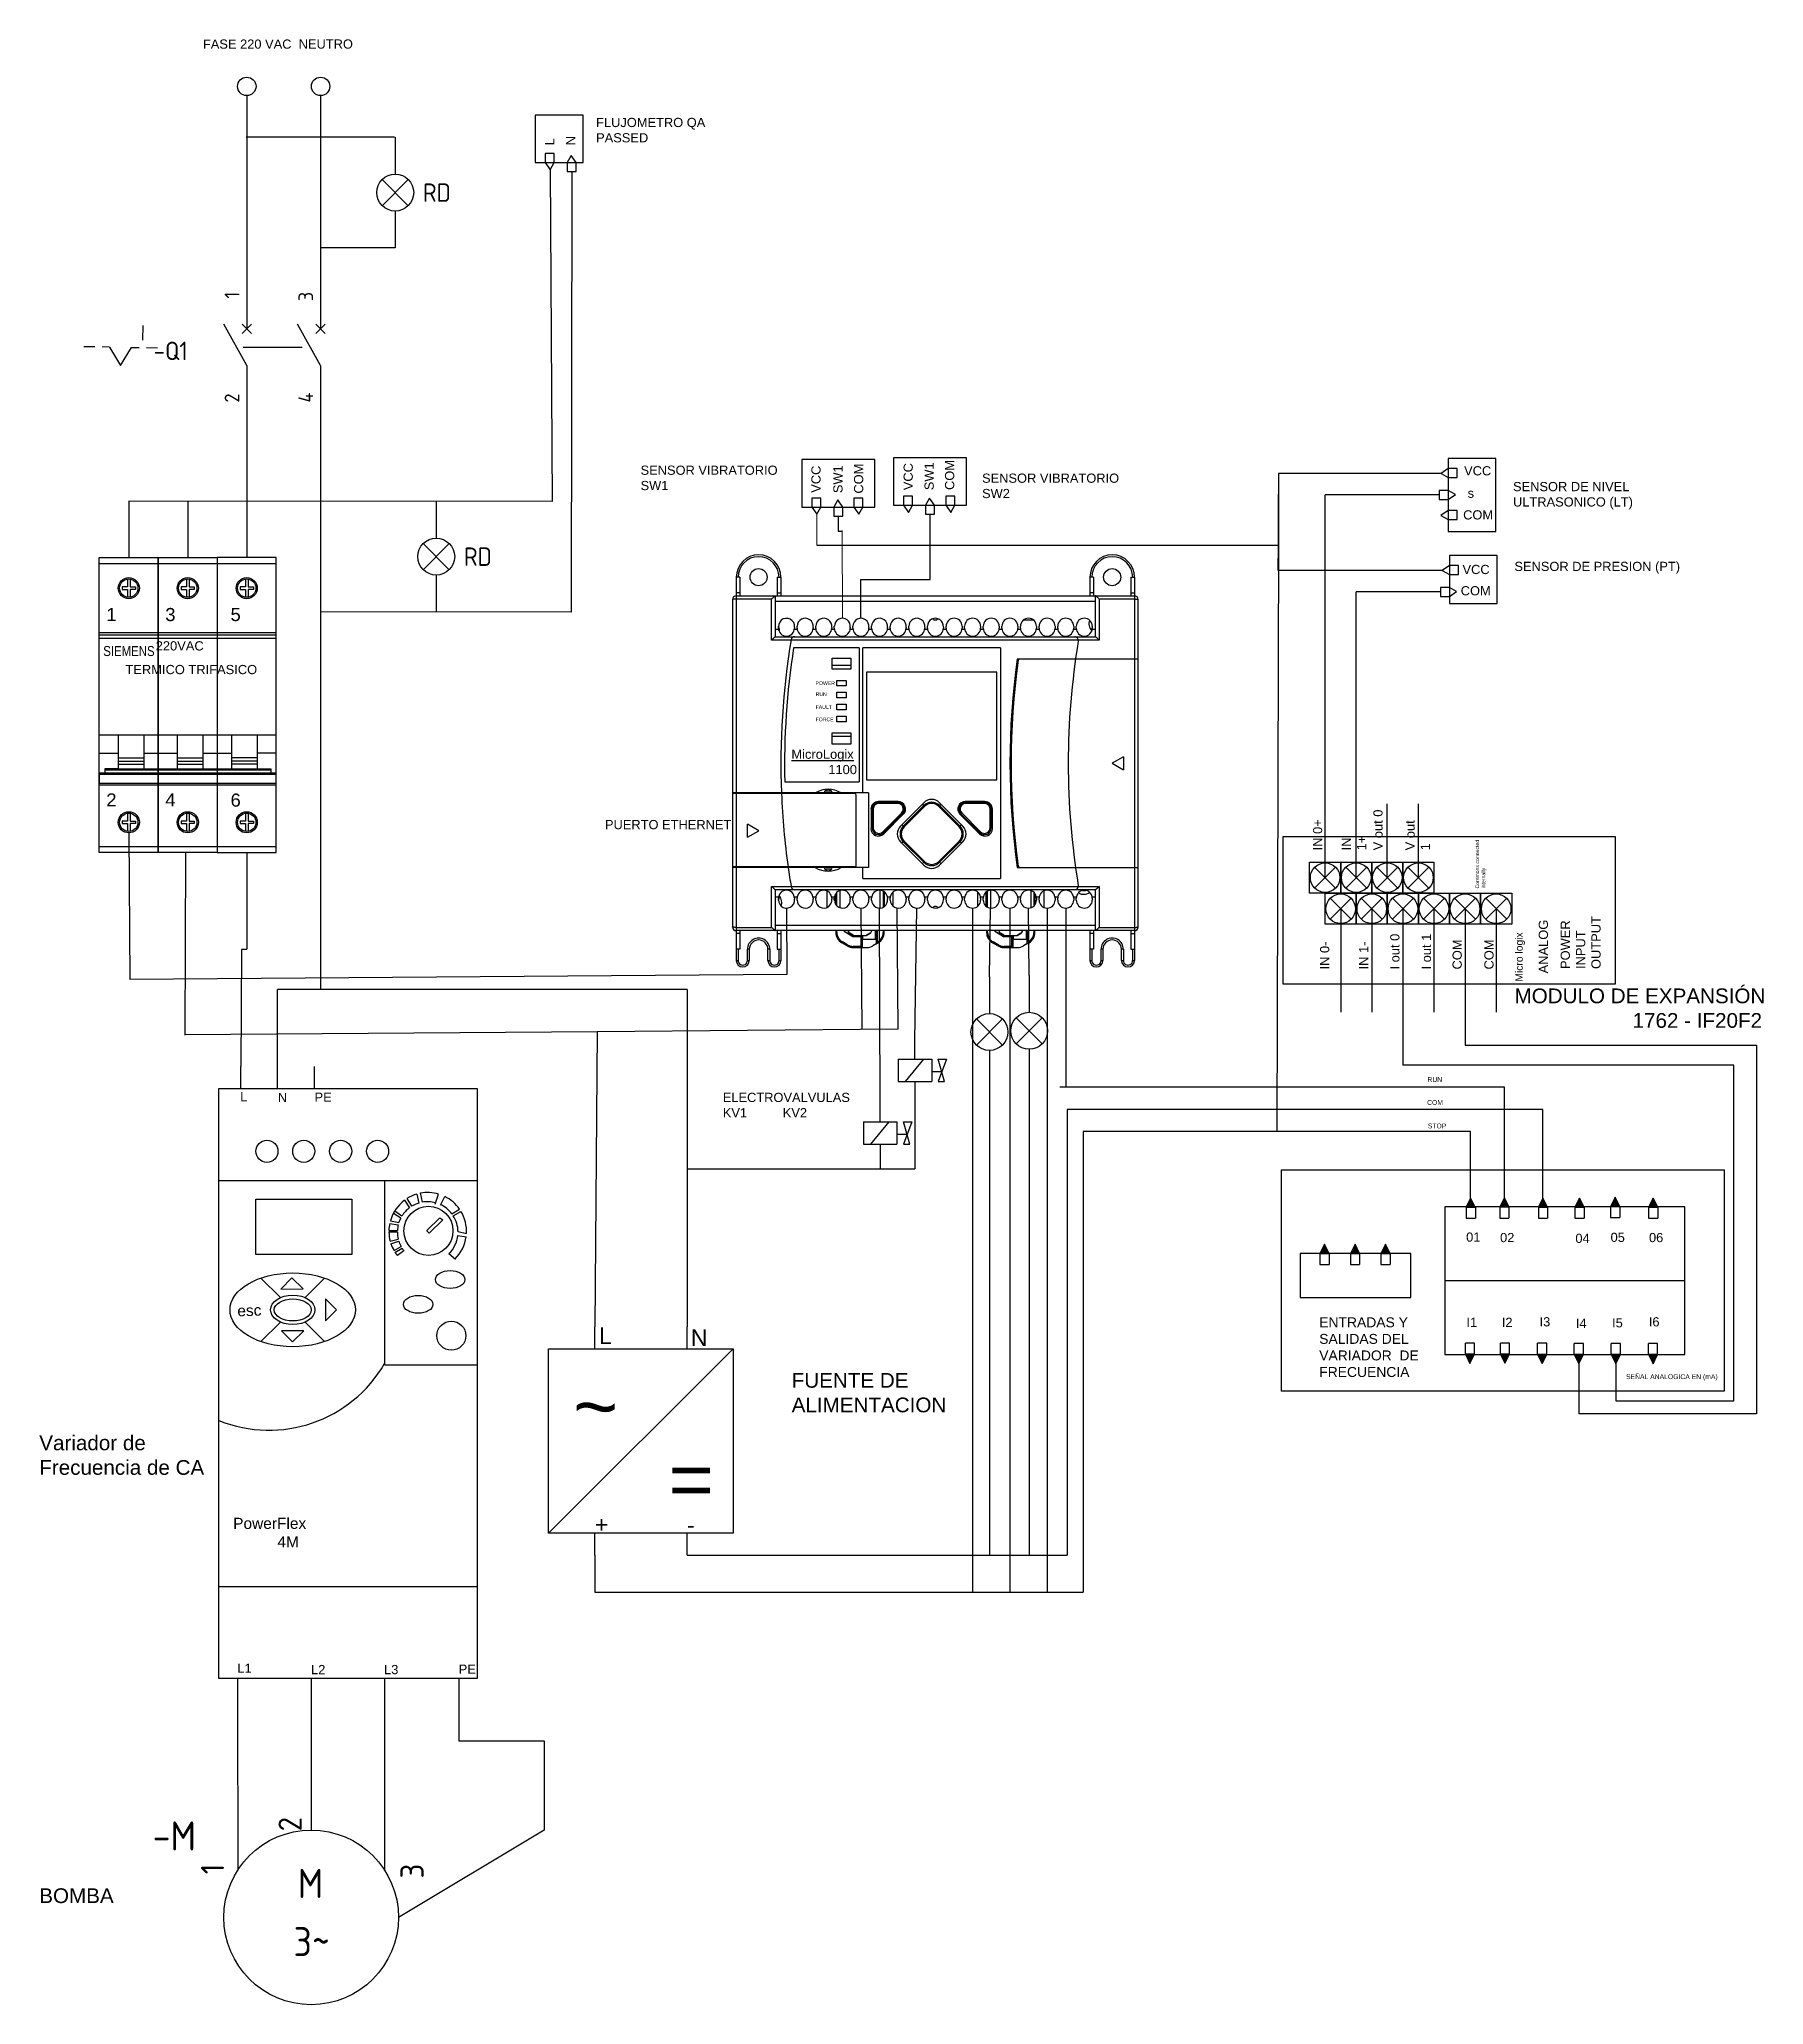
# Model space of a CAD drawing. Header units: inches. Extents: x 106 to 3517, y 102 to 1557.
# Drawn here: x 1333 to 1801, y 140 to 673 of the extents above; entities that cross this region are included whole.
import ezdxf
from ezdxf.enums import TextEntityAlignment as Align

# ---------------------------------------------------------------- set-up
doc = ezdxf.new("R2010")
doc.units = ezdxf.units.IN
doc.header["$MEASUREMENT"] = 0
for name, color, linetype in [('025', 244, 'Continuous'), ('035', 5, 'Continuous'), ('07', 7, 'Continuous'), ('LINK', 9, 'Continuous'), ('LOCBOX', 92, 'Continuous'), ('MISC', 7, 'Continuous'), ('SYMS', 7, 'Continuous'), ('TAGS', 150, 'Continuous'), ('TERMS', 123, 'Continuous'), ('WIRES', 250, 'Continuous'), ('YEL_14_THHN', 2, 'Continuous')]:
    doc.layers.add(name, color=color, linetype=linetype)
doc.styles.get("Standard").update_dxf_attribs({"font": 'arial.ttf'})
doc.styles.add('WD', font='romans.shx')
doc.styles.add('WD_IEC', font='ISOCP2.shx', dxfattribs={"width": 0.9, "height": 4})

msp = doc.modelspace()

# ---------------------------------------------------------------- texts
msp.add_text('esc', height=3, rotation=2).set_placement((1387.16, 327.05))
at = {"layer": '025', "attachment_point": 1}
for s, width, heights, insert, char_height in [('220VAC', 13.9267, [0], (1364.98, 510.13), 2.5), ('TERMICO TRIFASICO', 37.4047, [4.92], (1356.78, 503.71), 2.5), ('POWER', 6.876, [0], (1543.83, 499.25), 1), ('RUN', 6.876, [0], (1543.86, 496.27), 1), ('FAULT', 6.876, [0], (1543.86, 492.79), 1), ('FORCE', 6.876, [0], (1543.86, 489.44), 1), ('{\\LMicroLogix\\P}^I1100', 17.316, [0], (1537.3, 480.76), 2.5), ('L', 2.5, [1.62], (1387.89, 387.88), 2.5), ('N', 2.5, [1.62], (1398.09, 387.66), 2.5), ('PE', 2.5, [1.62], (1408.03, 387.74), 2.5), ('PowerFlex \\P^I4M', 34.3849, [0], (1385.98, 272.43), 3), ('L1', 2.5, [1.62], (1387.13, 232.9), 2.5), ('L2', 2.5, [1.62], (1407.09, 232.53), 2.5), ('L3', 2.5, [1.62], (1426.88, 232.53), 2.5), ('PE', 2.5, [1.62], (1447.11, 232.63), 2.5)]:
    msp.add_mtext_dynamic_manual_height_columns(s, width=width, gutter_width=12.5, heights=heights, dxfattribs=dict(at, insert=insert, char_height=char_height))
at = {"layer": '025', "attachment_point": 1, "rotation": 90}
for s, width, insert, char_height in [('ANALOG', 12.1935, (1739.88, 420.06), 2.5), ('POWER\\PINPUT\\POUTPUT', 16.0597, (1745.82, 421.25), 2.5), ('Micro logix', 31.822, (1733.54, 417.84), 2)]:
    msp.add_mtext_dynamic_manual_height_columns(s, width=width, gutter_width=12.5, heights=[0], dxfattribs=dict(at, insert=insert, char_height=char_height))
at = {"layer": '07', "attachment_point": 1}
for s, width, insert, char_height in [('L', 3.7515, (1485.13, 324.05), 4.5), ('N', 3.7515, (1510.01, 323.52), 4.5), (' ~', 19.3101, (1472.32, 310.19), 15), ('=', 19.3101, (1504.02, 290.38), 15), ('+', 3.7515, (1484, 272.83), 4.5), ('-', 3.7515, (1509.01, 272.76), 4.5)]:
    msp.add_mtext_dynamic_manual_height_columns(s, width=width, gutter_width=12.5, heights=[0], dxfattribs=dict(at, insert=insert, char_height=char_height))
at = {"layer": 'LOCBOX', "attachment_point": 1, "rotation": 90}
for s, width, heights, insert, char_height in [('V out 0', 11.3031, [2.95], (1695.05, 453.42), 2.5), ('IN 0+', 8.7177, [0], (1678.68, 453.42), 2.5), ('V out 1', 10.1182, [3.81], (1703.74, 453.42), 2.5), ('IN 1+', 7.9636, [0], (1686.46, 453.42), 2.5), ('Commons connected internally', 13.5556, [0], (1722.72, 443.09), 1), ('IN 0-', 7.9636, [0], (1680.61, 421.12), 2.5), ('IN 1-', 7.9636, [0], (1691.19, 421.12), 2.5), ('I out 0', 9.5795, [1.77], (1699.62, 421.12), 2.5), ('I out 1', 9.8141, [0], (1708.18, 421.12), 2.5), ('COM', 7.9636, [0], (1716.52, 421.12), 2.5), ('COM', 7.9636, [0], (1725.14, 421.12), 2.5)]:
    msp.add_mtext_dynamic_manual_height_columns(s, width=width, gutter_width=12.5, heights=heights, dxfattribs=dict(at, insert=insert, char_height=char_height))
at = {"layer": 'WIRES', "attachment_point": 1}
for s, width, gutter_width, heights, insert, char_height in [('FASE 220 VAC', 39.004, 7.79, [12.34], (1377.78, 673.31), 2.4934), ('NEUTRO', 39.004, 7.79, [12.34], (1403.74, 673.33), 2.493), ('FLUJOMETRO QA PASSED', 39.004, 7.79, [12.34], (1484.36, 652.06), 2.4934), ('SENSOR VIBRATORIO SW1', 39.004, 7.79, [12.34], (1496.41, 557.76), 2.4934), ('SENSOR VIBRATORIO SW2', 39.004, 7.79, [12.34], (1588.98, 555.6), 2.4934), ('VCC', 4.2706, 7.79, [4.66], (1719.65, 557.6), 2.493), ('s', 4.2706, 7.79, [4.66], (1720.62, 551.52), 2.49), ('SENSOR DE NIVEL ULTRASONICO (LT)', 39.004, 7.79, [13.59], (1732.91, 553.32), 2.4934), ('COM', 4.2706, 7.79, [4.66], (1719.39, 545.65), 2.493), ('VCC', 4.2706, 7.79, [4.66], (1719.22, 530.84), 2.493), ('SENSOR DE PRESION (PT)', 52.077, 7.79, [5.77], (1733.29, 531.67), 2.4934), ('COM', 4.2706, 7.79, [4.66], (1718.74, 525.07), 2.493), ('PUERTO ETHERNET', 39.004, 7.79, [5.77], (1486.76, 461.66), 2.4934), ('MODULO DE EXPANSIÓN\\P^I^I1762 - IF20F2', 73.0488, 12.5, [13.39], (1733.32, 415.97), 4), ('RUN', 8.6079, 4.12, [2.46], (1709.72, 391.93), 1.317), ('ELECTROVALVULAS KV1          KV2', 39.004, 7.79, [12.74], (1518.7, 387.68), 2.4934), ('COM', 8.6079, 4.12, [2.46], (1709.63, 385.71), 1.317), ('STOP', 8.6079, 4.12, [2.46], (1709.82, 379.35), 1.317), ('01', 4.2706, 7.79, [4.66], (1720.2, 349.8), 2.493), ('02', 4.2706, 7.79, [4.66], (1729.4, 349.68), 2.493), ('04', 4.2706, 7.79, [4.66], (1749.82, 349.47), 2.493), ('05', 4.2706, 7.79, [4.66], (1759.36, 349.74), 2.493), ('06', 4.2706, 7.79, [4.66], (1769.77, 349.68), 2.493), ('ENTRADAS Y SALIDAS DEL VARIADOR  DE FRECUENCIA', 29.8411, 8.42, [25.1], (1680.38, 326.79), 2.6934), ('I1', 4.2706, 7.79, [4.66], (1720.28, 326.71), 2.493), ('I2', 4.2706, 7.79, [4.66], (1729.87, 326.69), 2.493), ('I3', 4.2706, 7.79, [4.66], (1740.11, 326.83), 2.493), ('I4', 4.2706, 7.79, [4.66], (1749.94, 326.42), 2.493), ('I5', 4.2706, 7.79, [4.66], (1759.76, 326.56), 2.493), ('I6', 4.2706, 7.79, [4.66], (1769.73, 326.83), 2.493), ('FUENTE DE ALIMENTACION', 47.77, 12.5, [11.03], (1537.38, 311.71), 4), ('SEÑAL ANALOGICA EN (mA)', 29.0905, 4.12, [8.01], (1763.55, 311.36), 1.3173), ('Variador de \\PFrecuencia de CA', 47.77, 12.5, [11.03], (1333.41, 294.76), 4), ('BOMBA', 47.77, 12.5, [11.03], (1333.41, 171.96), 4)]:
    msp.add_mtext_dynamic_manual_height_columns(s, width=width, gutter_width=gutter_width, heights=heights, dxfattribs=dict(at, insert=insert, char_height=char_height))
at = {"layer": 'WIRES', "attachment_point": 1, "rotation": 90}
for s, insert, char_height in [('L', (1470.55, 644.62), 2.49), ('N', (1476.2, 644.62), 2.49), ('VCC', (1542.71, 550.4), 2.493), ('SW1', (1548.66, 550.29), 2.493), ('COM', (1554.27, 550.17), 2.493), ('VCC', (1567.71, 551.09), 2.493), ('SW1', (1573.39, 551.09), 2.493), ('COM', (1578.94, 551.15), 2.493)]:
    msp.add_mtext_dynamic_manual_height_columns(s, width=4.2706, gutter_width=7.79, heights=[4.66], dxfattribs=dict(at, insert=insert, char_height=char_height))

# ---------------------------------------------------------------- blocks, each defined once
blk = doc.blocks.new('llave trifasica')
for p, q in [((-54, -90.1), (-54, 0)), ((-54, 0), (-36, 0)), ((-36, 0), (-36, -90.1)), ((-41.79, -9.03), (-41.77, -9.03)), ((-41.79, -9.81), (-41.77, -9.81)), ((-23.79, -9.03), (-23.77, -9.03)), ((-23.79, -9.81), (-23.77, -9.81)), ((-12.21, -9.03), (-12.23, -9.03)), ((-12.21, -9.81), (-12.23, -9.81)), ((-54, -59.75), (-48.25, -59.75)), ((-40.39, -54.17), (-40.39, -64.58)), ((-30.25, -54.17), (-30.25, -64.58)), ((-22.39, -54.17), (-22.39, -64.58)), ((-13.61, -54.17), (-13.61, -64.58)), ((0, -59.75), (-5.75, -59.75)), ((-48.25, -61.18), (-40.39, -61.18)), ((-48.25, -62.23), (-40.39, -62.23)), ((-48.25, -63.18), (-40.39, -63.18)), ((-30.25, -61.18), (-22.39, -61.18)), ((-30.25, -62.23), (-22.39, -62.23)), ((-30.25, -63.18), (-22.39, -63.18)), ((-5.75, -61.18), (-13.61, -61.18)), ((-5.75, -62.23), (-13.61, -62.23)), ((-5.75, -63.18), (-13.61, -63.18)), ((-41.79, -80.53), (-41.77, -80.53)), ((-41.79, -81.31), (-41.77, -81.31)), ((-23.79, -80.53), (-23.77, -80.53)), ((-23.79, -81.31), (-23.77, -81.31)), ((-12.21, -80.53), (-12.23, -80.53)), ((-12.21, -81.31), (-12.23, -81.31)), ((-36, -90.1), (-54, -90.1))]:
    blk.add_line(p, q)
for points in [[(-36, 0), (-18, 0), (-18, -90.1), (-36, -90.1)], [(-18, -90.1), (0, -90.1), (0, 0), (-18, 0)]]:
    blk.add_lwpolyline(points, close=True)
for points in [[(-54, -1.86), (-36, -1.86), (-18, -1.86), (0, -1.86)], [(-45.43, -6.63), (-45.43, -9.03), (-47.02, -9.03), (-47.02, -9.81), (-45.43, -9.81), (-45.43, -12.16)], [(-44.59, -6.63), (-44.59, -9.03), (-43, -9.03), (-43, -9.81), (-44.59, -9.81), (-44.59, -12.17)], [(-27.43, -6.63), (-27.43, -9.03), (-29.02, -9.03), (-29.02, -9.81), (-27.43, -9.81), (-27.43, -12.16)], [(-26.59, -6.63), (-26.59, -9.03), (-25, -9.03), (-25, -9.81), (-26.59, -9.81), (-26.59, -12.17)], [(-9.41, -6.63), (-9.41, -9.03), (-11, -9.03), (-11, -9.81), (-9.41, -9.81), (-9.41, -12.17)], [(-8.57, -6.63), (-8.57, -9.03), (-6.98, -9.03), (-6.98, -9.81), (-8.57, -9.81), (-8.57, -12.16)], [(-54, -22.94), (-36, -22.94), (-18, -22.94), (0, -22.94)], [(-54, -23.61), (-36, -23.61), (-18, -23.61), (0, -23.61)], [(-54, -24.65), (-36, -24.65), (-18, -24.65), (0, -24.65)], [(-54, -54.17), (-36, -54.17), (-18, -54.17), (0, -54.17)], [(-48.25, -54.17), (-48.25, -64.58), (-36, -64.58), (-30.25, -64.58), (-18, -64.58), (-5.75, -64.58), (-5.75, -54.17)], [(-40.39, -59.75), (-36, -59.75), (-30.25, -59.75)], [(-22.39, -59.75), (-18, -59.75), (-13.61, -59.75)], [(-36, -68.97), (-36, -65.85), (-52.31, -65.85), (-54, -65.85), (-54, -68.97), (-36, -68.97), (-18, -68.97), (0, -68.97), (0, -65.85), (-1.69, -65.85), (-18, -65.85), (-34.31, -65.85), (-36, -65.85)], [(-48.25, -64.58), (-52.31, -64.58), (-52.31, -65.85)], [(-52.31, -64.74), (-48.25, -64.74), (-36, -64.74), (-30.25, -64.74), (-18, -64.74), (-5.75, -64.74), (-1.69, -64.74)], [(-52.31, -64.85), (-48.25, -64.85), (-36, -64.85), (-30.25, -64.85), (-18, -64.85), (-5.75, -64.85), (-1.69, -64.85)], [(-5.75, -64.58), (-1.69, -64.58), (-1.69, -65.85)], [(-54, -66.22), (-52.31, -66.22), (-36, -66.22), (-34.31, -66.22), (-18, -66.22), (-1.69, -66.22), (0, -66.22)], [(-54, -69.48), (-36, -69.48), (-18, -69.48), (0, -69.48)], [(-45.43, -78.13), (-45.43, -80.53), (-47.02, -80.53), (-47.02, -81.31), (-45.43, -81.31), (-45.43, -83.66)], [(-44.59, -78.12), (-44.59, -80.53), (-43, -80.53), (-43, -81.31), (-44.59, -81.31), (-44.59, -83.66)], [(-27.43, -78.13), (-27.43, -80.53), (-29.02, -80.53), (-29.02, -81.31), (-27.43, -81.31), (-27.43, -83.66)], [(-26.59, -78.12), (-26.59, -80.53), (-25, -80.53), (-25, -81.31), (-26.59, -81.31), (-26.59, -83.66)], [(-9.41, -78.12), (-9.41, -80.53), (-11, -80.53), (-11, -81.31), (-9.41, -81.31), (-9.41, -83.66)], [(-8.57, -78.13), (-8.57, -80.53), (-6.98, -80.53), (-6.98, -81.31), (-8.57, -81.31), (-8.57, -83.66)], [(0, -88.43), (-18, -88.43), (-36, -88.43), (-54, -88.43)]]:
    blk.add_lwpolyline(points)
for centre, radius in [((-45, -9.4), 3.23), ((-45, -9.4), 2.8), ((-27, -9.4), 3.23), ((-27, -9.4), 2.8), ((-9, -9.4), 3.23), ((-9, -9.4), 2.8), ((-45, -80.89), 3.23), ((-27, -80.89), 3.23), ((-9, -80.89), 3.23), ((-45, -80.89), 2.8), ((-27, -80.89), 2.8), ((-9, -80.89), 2.8)]:
    blk.add_circle(centre, radius)
at = {"attachment_point": 1}
for s, width, gutter_width, insert, char_height in [('{\\fSwis721 BlkOul BT|b0|i0|c0|p82;1}', 16.0405, 20, (-51.86, -15.46), 4), ('{\\fSwis721 BlkOul BT|b0|i0|c0|p82;3}', 16.0405, 20, (-33.86, -15.46), 4), ('{\\fSwis721 BlkOul BT|b0|i0|c0|p82;5}', 16.0405, 20, (-13.94, -15.46), 4), ('{\\fSwis721 BdCnOul BT|b0|i0|c0|p82;SIEMENS}', 28.4632, 15.21, (-52.81, -27.09), 3.0427), ('{\\fSwis721 BlkOul BT|b0|i0|c0|p82;2}', 16.0405, 20, (-51.86, -72.06), 4), ('{\\fSwis721 BlkOul BT|b0|i0|c0|p82;4}', 16.0405, 20, (-33.86, -72.06), 4), ('{\\fSwis721 BlkOul BT|b0|i0|c0|p82;6}', 16.0405, 20, (-13.94, -72.12), 4)]:
    blk.add_mtext_dynamic_manual_height_columns(s, width=width, gutter_width=gutter_width, heights=[0], dxfattribs=dict(at, insert=insert, char_height=char_height))
blk = doc.blocks.new('VCB1')
for p, q in [((0, 7.5), (0, 2.5)), ((0, -2.5), (-3.12, 3.12)), ((0.62, 1.88), (-0.62, 3.12)), ((-0.62, 1.88), (0.62, 3.12)), ((0, -2.5), (0, -7.5))]:
    blk.add_line(p, q)
at = {"style": 'WD_IEC', "flags": 1}
for tag, p, height in [('MFG', (2.75, 6.5), 1.5), ('X2TERM01', (0, 7.5), 0.32), ('CAT', (2.75, 4), 1.5), ('X4LINK', (-2, 0), 0.32), ('X1LINK', (-0.5, 0), 0.32), ('X8TERM02', (0, -7.5), 0.32), ('ASSYCODE', (1, -9), 1), ('FAMILY', (1, -10.5), 1), ('CATDESC', (1, -12), 1), ('CONTACT', (1, -13.5), 1), ('COMMON', (2.25, -14.75), 1)]:
    blk.add_attdef(tag, p, '', height=height, dxfattribs=at)
at = {"style": 'WD_IEC'}
for tag, p in [('INST', (-8, 5.25)), ('LOC', (-8, 1.75)), ('TAG1', (-8, -1.75)), ('RATING1', (-8, -6.35)), ('DESC1', (-8, -14.35)), ('DESC2', (-8, -17.85)), ('DESC3', (-8, -21.35))]:
    blk.add_attdef(tag, text='', height=2.5, dxfattribs=at).set_placement(p, align=Align.RIGHT)
blk.add_attdef('TERM01', text='', height=2, rotation=90, dxfattribs=at).set_placement((-1, 7.5), align=Align.RIGHT)
blk.add_attdef('TERM02', (-1, -7.5), '', height=2, rotation=90, dxfattribs=at)
at = {"lineweight": 15, "style": 'WD_IEC'}
blk.add_attdef('XREF', text='', height=2.5, dxfattribs=at).set_placement((-8, -10.35), align=Align.RIGHT)
blk = doc.blocks.new('VCB2')
for p, q in [((0, 7.5), (0, 2.5)), ((0, -2.5), (-3.12, 3.12)), ((0.62, 1.88), (-0.62, 3.12)), ((-0.62, 1.88), (0.62, 3.12)), ((0, -2.5), (0, -7.5))]:
    blk.add_line(p, q)
at = {"style": 'WD_IEC'}
blk.add_attdef('TERM01', text='', height=2, rotation=90, dxfattribs=at).set_placement((-1, 7.5), align=Align.RIGHT)
at = {"style": 'WD_IEC', "flags": 1}
for tag, p, height in [('X2TERM01', (0, 7.5), 0.32), ('X4LINK', (-2.5, 0), 0.32), ('X1LINK', (-0.5, 0), 0.32), ('X8TERM02', (0, -7.5), 0.32), ('FAMILY', (1, -10.5), 1), ('CONTACT', (1, -13.5), 1)]:
    blk.add_attdef(tag, p, '', height=height, dxfattribs=at)
at = {"style": 'WD_IEC'}
for tag, p in [('INST', (-8, 2.65)), ('LOC', (-8, -0.35)), ('TAG2', (-8, -3.35)), ('DESC1', (-8, -13.35)), ('DESC2', (-8, -16.35)), ('DESC3', (-8, -19.35))]:
    blk.add_attdef(tag, text='', height=2.5, dxfattribs=at).set_placement(p, align=Align.RIGHT)
blk.add_attdef('TERM02', (-1, -7.5), '', height=2, rotation=90, dxfattribs=at)
at = {"style": 'WD_IEC', "flags": 1}
blk.add_attdef('RATING1', text='', height=2.5, dxfattribs=at).set_placement((-8, -6.35), align=Align.RIGHT)
at = {"lineweight": 15, "style": 'WD_IEC'}
blk.add_attdef('XREF', text='', height=2.5, dxfattribs=at).set_placement((-8, -10.35), align=Align.RIGHT)
blk = doc.blocks.new('VT0_02')
blk.add_circle((0, 0), 1.25)
at = {"style": 'WD_IEC', "flags": 1}
for tag, p in [('X4TERM01', (-1.25, 0)), ('X2TERM01', (0, 1.25)), ('X1TERM01', (1.25, 0)), ('X8TERM01', (0, -1.25))]:
    blk.add_attdef(tag, p, '', height=0.32, dxfattribs=at)
blk = doc.blocks.new('VLT1R')
for p, q in [((0, 7.5), (0, 2.5)), ((-1.77, -1.77), (1.77, 1.77)), ((1.77, -1.77), (-1.77, 1.77)), ((0, -2.5), (0, -7.5))]:
    blk.add_line(p, q)
blk.add_circle((0, 0), 2.5)
at = {"style": 'WD_IEC'}
for tag, p in [('INST', (-5.5, 10.25)), ('LOC', (-5.5, 6.75)), ('TAG1', (-5.5, 3.25)), ('DESC1', (-5.5, -6.35)), ('DESC2', (-5.5, -9.85)), ('DESC3', (-5.5, -13.35))]:
    blk.add_attdef(tag, text='', height=2.5, dxfattribs=at).set_placement(p, align=Align.RIGHT)
blk.add_attdef('TERM01', text='', height=2, rotation=90, dxfattribs=at).set_placement((-1, 7.5), align=Align.RIGHT)
at = {"style": 'WD_IEC', "flags": 1}
for tag, p, height in [('X2TERM01', (0, 7.5), 0.32), ('X4LINK', (-3, 0), 0.32), ('X1LINK', (3, 0), 0.32), ('ASSYCODE', (1, -4), 1), ('FAMILY', (1, -5.5), 1), ('X8TERM02', (0, -7.5), 0.32), ('CATDESC', (1, -7), 1)]:
    blk.add_attdef(tag, p, '', height=height, dxfattribs=at)
at = {"style": 'WD_IEC', "flags": 9}
for tag, p in [('MFG', (-6, -0.25)), ('CAT', (-6, -2.75))]:
    blk.add_attdef(tag, text='', height=1.5, dxfattribs=at).set_placement(p, align=Align.RIGHT)
at = {"style": 'WD_IEC'}
blk.add_attdef('TERM02', (-1, -7.5), '', height=2, rotation=90, dxfattribs=at)
at = {"lineweight": 13, "style": 'WD_IEC'}
blk.add_attdef('COLOR', text='', height=2.5, dxfattribs=at).set_placement((3.75, 0), align=Align.MIDDLE_LEFT)
at = {"lineweight": 15, "style": 'WD_IEC'}
for tag, p in [('XREF', (-5.5, -18)), ('WDTAGALT', (-5.5, -22))]:
    blk.add_attdef(tag, text='', height=2.5, dxfattribs=at).set_placement(p, align=Align.RIGHT)
blk = doc.blocks.new('Q021209')
for p, q in [((3, 1), (3, 3)), ((-3.5, 0), (-5, 0)), ((-1.5, 0), (-2.5, 0)), ((-1.5, 0), (0, -2.5)), ((0, -2.5), (1.5, 0)), ((1.5, 0), (2.5, 0)), ((3.5, 0), (5, 0))]:
    blk.add_line(p, q)
blk = doc.blocks.new('VMO14')
blk.add_line((20, 7.5), (7.5, 0))
blk.add_circle((0, 0), 7.5)
at = {"style": 'WD_IEC'}
for tag, p in [('INST', (-15.5, 12.75)), ('LOC', (-15.5, 9.25)), ('TAG1', (-15.5, 5.75)), ('DESC1', (-15.5, 1.5)), ('DESC2', (-15.5, -2)), ('DESC3', (-15.5, -5.5)), ('RATING1', (-15.5, -9)), ('RATING2', (-15.5, -12.5)), ('RATING3', (-15.5, -16))]:
    blk.add_attdef(tag, text='', height=2.5, dxfattribs=at).set_placement(p, align=Align.RIGHT)
blk.add_attdef('TERM02', (-0.81, 7.4), '', height=2, rotation=90, dxfattribs=at)
at = {"style": 'WD_IEC', "flags": 1}
for tag, p, height in [('MFG', (22.75, 9), 1.5), ('X2TERM02', (0, 7.5), 0.32), ('X2TERM04', (20, 7.5), 0.32), ('CAT', (22.75, 6.5), 1.5), ('X0TERM01', (-6.4, 3.9), 0.32), ('X0TERM03', (6.4, 3.9), 0.32), ('X4LINK', (-7.5, 0), 0.32), ('X1LINK', (7.5, 0), 0.32), ('ASSYCODE', (1, -9), 1), ('FAMILY', (1, -10.5), 1), ('CATDESC', (1, -12), 1)]:
    blk.add_attdef(tag, p, '', height=height, dxfattribs=at)
at = {"style": 'WD_IEC'}
for tag, p in [('TERM04', (19, 10)), ('TERM01', (-7.47, 4.61)), ('TERM03', (9.66, 4.61))]:
    blk.add_attdef(tag, text='', height=2, rotation=90, dxfattribs=at).set_placement(p, align=Align.RIGHT)
for tag, p in [('M', (-0.06, 1.67)), ('3~', (0.05, -3.33))]:
    blk.add_attdef(tag, text='', height=2.5, dxfattribs=at).set_placement(p, align=Align.CENTER)
at = {"lineweight": 15, "style": 'WD_IEC'}
blk.add_attdef('XREF', text='', height=2.5, dxfattribs=at).set_placement((-15.5, -19.5), align=Align.RIGHT)
blk = doc.blocks.new('HFA1_FLOW_ARROW_UP_P')
blk.add_hatch(color=256).paths.add_polyline_path([(0, 0), (-0.0625, -0.125), (0.0625, -0.125)])
blk.add_lwpolyline([(0.0625, -0.125), (0, 0), (-0.0625, -0.125)], close=True)
at = {"style": 'WD', "flags": 1}
for tag, p in [('X2TERM01', (0, 0)), ('X8TERM01', (0, -0.125))]:
    blk.add_attdef(tag, p, '', height=0.0075, dxfattribs=at)
blk = doc.blocks.new('HFA1_FLOW_ARROW_DWN_P')
blk.add_hatch(color=256).paths.add_polyline_path([(0.0625, 0.125), (-0.0625, 0.125), (0, 0)])
blk.add_lwpolyline([(-0.0625, 0.125), (0, 0), (0.0625, 0.125)], close=True)
at = {"style": 'WD', "flags": 1}
for tag, p in [('X2TERM01', (0, 0.125)), ('X8TERM01', (0, 0))]:
    blk.add_attdef(tag, p, '', height=0.0075, dxfattribs=at)

# ---------------------------------------------------------------- linework, layer by layer
at = {"color": 7, "linetype": 'Continuous'}
for p, q in [((1523.36, 527.51), (1522.35, 527.51)), ((1522.35, 527.51), (1522.35, 468.99)), ((1523.36, 523.27), (1522.35, 523.27)), ((1522.35, 522.46), (1532.94, 522.46)), ((1523.36, 527.51), (1523.36, 522.46)), ((1532.95, 522.46), (1619.72, 522.46)), ((1532.95, 511.36), (1532.95, 522.46)), ((1533.45, 527.51), (1534.46, 527.51)), ((1533.45, 527.51), (1533.45, 522.46)), ((1533.45, 523.27), (1534.46, 523.27)), ((1534.46, 527.51), (1534.46, 522.46)), ((1619.21, 527.51), (1618.2, 527.51)), ((1618.2, 527.51), (1618.2, 522.46)), ((1619.21, 523.27), (1618.2, 523.27)), ((1619.21, 527.51), (1619.21, 522.46)), ((1619.72, 511.36), (1619.72, 522.46)), ((1619.72, 522.46), (1630.31, 522.46)), ((1629.3, 527.51), (1629.3, 522.46)), ((1629.3, 527.51), (1630.31, 527.51)), ((1629.3, 523.27), (1630.31, 523.27)), ((1630.31, 527.51), (1630.31, 423.59)), ((1521.34, 521.45), (1521.34, 432.67)), ((1531.94, 521.58), (1522.35, 521.58)), ((1531.94, 510.45), (1531.94, 521.58)), ((1619.72, 520.95), (1532.95, 520.95)), ((1620.72, 521.58), (1620.72, 510.45)), ((1630.31, 521.58), (1620.72, 521.58)), ((1631.32, 432.67), (1631.32, 521.45)), ((1532.95, 513.38), (1533.82, 513.38)), ((1533.79, 514.19), (1533.81, 514.19)), ((1533.79, 513.68), (1533.79, 514.19)), ((1533.96, 513.42), (1533.96, 512.86)), ((1538.11, 513.38), (1538.86, 513.38)), ((1538.13, 513.89), (1538.13, 513.68)), ((1538.84, 514.19), (1538.86, 514.19)), ((1538.84, 513.68), (1538.84, 514.19)), ((1543.16, 513.38), (1543.9, 513.38)), ((1543.18, 513.89), (1543.18, 513.68)), ((1543.88, 514.19), (1543.9, 514.19)), ((1543.88, 513.68), (1543.88, 514.19)), ((1548.2, 513.38), (1548.95, 513.38)), ((1548.22, 513.89), (1548.22, 513.68)), ((1548.93, 514.19), (1548.95, 514.19)), ((1548.93, 513.68), (1548.93, 514.19)), ((1553.25, 513.38), (1553.99, 513.38)), ((1553.27, 513.89), (1553.27, 513.68)), ((1553.97, 514.19), (1553.99, 514.19)), ((1553.97, 513.68), (1553.97, 514.19)), ((1558.29, 513.38), (1559.04, 513.38)), ((1558.31, 513.89), (1558.31, 513.68)), ((1559.02, 514.19), (1559.04, 514.19)), ((1559.02, 513.68), (1559.02, 514.19)), ((1563.33, 513.38), (1564.08, 513.38)), ((1563.36, 513.89), (1563.36, 513.68)), ((1564.06, 514.19), (1564.08, 514.19)), ((1564.06, 513.68), (1564.06, 514.19)), ((1568.38, 513.38), (1569.13, 513.38)), ((1568.4, 513.89), (1568.4, 513.68)), ((1569.11, 514.19), (1569.13, 514.19)), ((1569.11, 513.68), (1569.11, 514.19)), ((1573.42, 513.38), (1574.18, 513.38)), ((1573.45, 513.89), (1573.45, 513.68)), ((1574.16, 513.68), (1574.16, 514.18)), ((1578.48, 513.38), (1579.24, 513.38)), ((1578.5, 513.98), (1578.5, 513.68)), ((1579.22, 513.68), (1579.22, 514.19)), ((1583.53, 513.38), (1584.28, 513.38)), ((1583.56, 514.19), (1583.56, 513.68)), ((1584.26, 513.68), (1584.26, 514.19)), ((1588.58, 513.38), (1589.33, 513.38)), ((1588.6, 514.19), (1588.6, 513.68)), ((1589.31, 513.68), (1589.31, 514.19)), ((1593.62, 513.38), (1594.37, 513.38)), ((1593.64, 514.19), (1593.64, 513.68)), ((1594.35, 513.68), (1594.35, 514.19)), ((1598.67, 513.38), (1599.42, 513.38)), ((1598.69, 514.19), (1598.69, 513.68)), ((1599.4, 513.68), (1599.4, 514.19)), ((1600.26, 515.9), (1602.87, 515.9)), ((1603.71, 513.38), (1604.46, 513.38)), ((1603.73, 514.19), (1603.73, 513.68)), ((1604.44, 513.68), (1604.44, 514.19)), ((1608.76, 513.38), (1609.51, 513.38)), ((1608.78, 514.19), (1608.78, 513.68)), ((1609.49, 513.68), (1609.49, 514.19)), ((1613.8, 513.38), (1614.55, 513.38)), ((1613.82, 514.19), (1613.82, 513.68)), ((1614.53, 513.68), (1614.53, 514.19)), ((1618.85, 513.38), (1619.72, 513.38)), ((1618.87, 514.19), (1618.87, 513.68)), ((1620.72, 510.45), (1531.94, 510.45)), ((1532.94, 511.36), (1619.72, 511.36)), ((1555.65, 508.34), (1537.9, 508.34)), ((1555.65, 508.34), (1555.65, 472.01)), ((1593.99, 508.34), (1556.66, 508.34)), ((1556.66, 468.99), (1556.66, 508.34)), ((1593.99, 508.34), (1593.99, 445.78)), ((1548.33, 505.56), (1553.38, 505.56)), ((1548.33, 502.54), (1548.33, 505.56)), ((1553.38, 503.54), (1548.33, 503.54)), ((1553.38, 502.54), (1548.33, 502.54)), ((1553.38, 505.56), (1553.38, 502.54)), ((1592.98, 501.78), (1557.67, 501.78)), ((1557.67, 501.78), (1557.67, 472.52)), ((1592.98, 472.52), (1592.98, 501.78)), ((1631.32, 505.31), (1598.53, 505.31)), ((1549.59, 499.51), (1552.12, 499.51)), ((1549.59, 498), (1549.59, 499.51)), ((1552.12, 498), (1549.59, 498)), ((1549.59, 496.28), (1552.12, 496.28)), ((1549.59, 494.77), (1549.59, 496.28)), ((1552.12, 499.51), (1552.12, 498)), ((1552.12, 496.28), (1552.12, 494.77)), ((1552.12, 494.77), (1549.59, 494.77)), ((1549.59, 493.05), (1552.12, 493.05)), ((1549.59, 491.54), (1549.59, 493.05)), ((1552.12, 491.54), (1549.59, 491.54)), ((1552.12, 493.05), (1552.12, 491.54)), ((1548.33, 485.28), (1553.38, 485.28)), ((1548.33, 482.26), (1548.33, 485.28)), ((1549.59, 489.82), (1552.12, 489.82)), ((1549.59, 488.31), (1549.59, 489.82)), ((1552.12, 488.31), (1549.59, 488.31)), ((1552.12, 489.82), (1552.12, 488.31)), ((1553.38, 485.28), (1553.38, 482.26)), ((1553.38, 484.27), (1548.33, 484.27)), ((1553.38, 482.26), (1548.33, 482.26)), ((1627.28, 478.83), (1624.22, 477.06)), ((1624.22, 477.06), (1627.28, 475.29)), ((1627.28, 478.83), (1627.28, 475.29)), ((1535.51, 472.01), (1555.65, 472.01)), ((1548.17, 469.49), (1546.38, 469.49)), ((1557.67, 472.52), (1592.98, 472.52)), ((1558.17, 468.99), (1521.34, 468.99)), ((1554.44, 468.84), (1521.34, 468.84)), ((1522.35, 468.84), (1522.35, 448.96)), ((1523.87, 468.84), (1523.87, 468.99)), ((1524.07, 468.84), (1524.07, 468.99)), ((1525.88, 468.84), (1525.88, 468.99)), ((1537.49, 468.99), (1537.49, 468.84)), ((1545.56, 468.84), (1545.56, 468.99)), ((1548.58, 468.84), (1548.58, 468.99)), ((1554.13, 468.99), (1554.13, 468.84)), ((1554.84, 449.36), (1554.84, 468.43)), ((1558.17, 468.99), (1558.17, 448.81)), ((1559.48, 464.65), (1558.88, 464.65)), ((1558.88, 464.65), (1558.88, 459.33)), ((1559.18, 459.53), (1559.18, 464.65)), ((1559.48, 464.65), (1559.48, 459.53)), ((1566.22, 466.67), (1560.89, 466.67)), ((1561, 466.67), (1561, 466.16)), ((1561, 466.47), (1566.12, 466.47)), ((1566.12, 466.16), (1561, 466.16)), ((1566.12, 466.16), (1566.12, 466.67)), ((1573.18, 466.34), (1566.88, 460.03)), ((1567.63, 460.03), (1573.18, 465.58)), ((1567.85, 459.82), (1573.4, 465.36)), ((1573.4, 465.36), (1572.8, 465.96)), ((1577.84, 465.96), (1577.25, 465.36)), ((1577.25, 465.36), (1582.8, 459.82)), ((1583.77, 460.03), (1577.46, 466.34)), ((1577.46, 465.58), (1583.01, 460.03)), ((1589.75, 466.67), (1584.43, 466.67)), ((1584.53, 466.67), (1584.53, 466.16)), ((1584.53, 466.47), (1589.65, 466.47)), ((1589.65, 466.16), (1584.53, 466.16)), ((1589.65, 466.16), (1589.65, 466.67)), ((1591.16, 459.53), (1591.16, 464.65)), ((1591.77, 464.65), (1591.16, 464.65)), ((1591.47, 464.65), (1591.47, 459.53)), ((1591.77, 459.33), (1591.77, 464.65)), ((1528.44, 458.75), (1525.38, 460.51)), ((1525.38, 456.98), (1525.38, 460.51)), ((1525.38, 456.98), (1528.44, 458.75)), ((1558.88, 459.53), (1559.48, 459.53)), ((1567.19, 463.58), (1562.07, 458.46)), ((1562.07, 458.46), (1562.47, 458.05)), ((1567.4, 463.37), (1562.28, 458.24)), ((1562.32, 457.9), (1567.64, 463.22)), ((1567.59, 463.17), (1567.19, 463.58)), ((1567.25, 460.41), (1567.85, 459.82)), ((1582.8, 459.82), (1583.39, 460.41)), ((1583, 463.22), (1588.32, 457.9)), ((1583.46, 463.58), (1583.05, 463.17)), ((1588.37, 458.24), (1583.24, 463.37)), ((1588.58, 458.46), (1583.46, 463.58)), ((1588.17, 458.05), (1588.58, 458.46)), ((1591.16, 459.53), (1591.77, 459.53)), ((1566.88, 455.75), (1573.18, 449.44)), ((1567.85, 455.96), (1567.25, 455.37)), ((1573.18, 450.2), (1567.63, 455.75)), ((1573.4, 450.41), (1567.85, 455.96)), ((1582.8, 455.96), (1577.25, 450.41)), ((1577.46, 449.44), (1583.77, 455.75)), ((1583.01, 455.75), (1577.46, 450.2)), ((1583.39, 455.37), (1582.8, 455.96)), ((1554.44, 448.96), (1521.34, 448.96)), ((1558.17, 448.81), (1521.34, 448.81)), ((1522.35, 448.81), (1522.35, 423.59)), ((1523.87, 448.96), (1523.87, 448.81)), ((1524.07, 448.81), (1524.07, 448.96)), ((1525.88, 448.96), (1525.88, 448.81)), ((1537.49, 448.96), (1537.49, 448.81)), ((1545.56, 448.81), (1545.56, 448.96)), ((1548.17, 448.3), (1546.38, 448.3)), ((1548.58, 448.96), (1548.58, 448.81)), ((1554.13, 448.96), (1554.13, 448.81)), ((1556.66, 445.78), (1556.66, 448.81)), ((1572.8, 449.82), (1573.4, 450.41)), ((1577.25, 450.41), (1577.84, 449.82)), ((1598.53, 448.81), (1631.32, 448.81)), ((1531.94, 443.67), (1620.72, 443.67)), ((1531.94, 432.54), (1531.94, 443.67)), ((1619.72, 442.76), (1532.94, 442.76)), ((1532.95, 431.66), (1532.95, 442.76)), ((1546.97, 437.96), (1546.97, 442.4)), ((1550.4, 442.49), (1550.4, 437.9)), ((1556.66, 445.78), (1593.99, 445.78)), ((1561.4, 437.78), (1561.4, 442.59)), ((1562.18, 442.36), (1562.18, 438.01)), ((1590.48, 438.02), (1590.48, 442.36)), ((1591.26, 442.59), (1591.26, 437.78)), ((1602.26, 437.9), (1602.26, 442.49)), ((1605.69, 442.4), (1605.69, 437.97)), ((1619.72, 431.66), (1619.72, 442.76)), ((1620.72, 443.67), (1620.72, 432.54)), ((1533.82, 440.74), (1532.95, 440.74)), ((1533.79, 439.93), (1533.79, 440.43)), ((1533.81, 439.93), (1533.79, 439.93)), ((1533.96, 441.26), (1533.96, 440.7)), ((1538.86, 440.74), (1538.11, 440.74)), ((1538.13, 440.43), (1538.13, 440.23)), ((1538.84, 439.93), (1538.84, 440.43)), ((1538.86, 439.93), (1538.84, 439.93)), ((1543.9, 440.74), (1543.16, 440.74)), ((1543.18, 440.43), (1543.18, 440.23)), ((1543.88, 439.93), (1543.88, 440.43)), ((1543.9, 439.93), (1543.88, 439.93)), ((1548.95, 440.74), (1548.2, 440.74)), ((1548.22, 440.43), (1548.22, 440.23)), ((1548.93, 439.93), (1548.93, 440.43)), ((1548.95, 439.93), (1548.93, 439.93)), ((1549.24, 438.87), (1549.24, 441.55)), ((1549.34, 441.7), (1549.34, 438.7)), ((1549.6, 438.41), (1549.6, 442)), ((1549.62, 438.38), (1549.62, 442.02)), ((1553.99, 440.74), (1553.25, 440.74)), ((1553.27, 440.43), (1553.27, 440.23)), ((1553.97, 439.93), (1553.97, 440.43)), ((1553.99, 439.93), (1553.97, 439.93)), ((1559.04, 440.74), (1558.29, 440.74)), ((1558.31, 440.43), (1558.31, 440.23)), ((1559.02, 439.93), (1559.02, 440.43)), ((1559.04, 439.93), (1559.02, 439.93)), ((1562.2, 442.35), (1562.2, 438.02)), ((1562.46, 438.18), (1562.46, 442.19)), ((1562.56, 438.25), (1562.56, 442.11)), ((1564.08, 440.74), (1563.33, 440.74)), ((1563.36, 440.43), (1563.36, 440.23)), ((1564.06, 439.93), (1564.06, 440.43)), ((1564.08, 439.93), (1564.06, 439.93)), ((1564.83, 442.08), (1564.83, 438.29)), ((1569.13, 440.74), (1568.38, 440.74)), ((1568.4, 440.43), (1568.4, 440.23)), ((1569.11, 439.93), (1569.11, 440.43)), ((1569.13, 439.93), (1569.11, 439.93)), ((1574.18, 440.74), (1573.42, 440.74)), ((1573.45, 440.43), (1573.45, 440.23)), ((1574.16, 439.94), (1574.16, 440.43)), ((1579.24, 440.74), (1578.48, 440.74)), ((1578.5, 440.43), (1578.5, 440.14)), ((1579.22, 439.93), (1579.22, 440.43)), ((1584.28, 440.74), (1583.53, 440.74)), ((1583.56, 440.43), (1583.56, 439.93)), ((1584.26, 439.93), (1584.26, 440.43)), ((1587.83, 438.28), (1587.83, 442.08)), ((1589.33, 440.74), (1588.58, 440.74)), ((1588.6, 440.43), (1588.6, 439.93)), ((1589.31, 439.93), (1589.31, 440.43)), ((1590.1, 438.26), (1590.1, 442.11)), ((1590.2, 442.19), (1590.2, 438.2)), ((1590.46, 438.03), (1590.46, 442.35)), ((1594.37, 440.74), (1593.62, 440.74)), ((1593.64, 440.43), (1593.64, 439.93)), ((1594.35, 439.93), (1594.35, 440.43)), ((1599.42, 440.74), (1598.67, 440.74)), ((1598.69, 440.43), (1598.69, 439.93)), ((1599.4, 439.93), (1599.4, 440.43)), ((1603.04, 442.02), (1603.04, 438.36)), ((1603.07, 442), (1603.07, 438.39)), ((1603.32, 438.68), (1603.32, 441.7)), ((1603.42, 438.83), (1603.42, 441.55)), ((1604.46, 440.74), (1603.71, 440.74)), ((1603.73, 440.43), (1603.73, 439.93)), ((1604.44, 439.93), (1604.44, 440.43)), ((1609.51, 440.74), (1608.76, 440.74)), ((1608.78, 440.43), (1608.78, 439.93)), ((1609.49, 439.93), (1609.49, 440.43)), ((1614.55, 440.74), (1613.8, 440.74)), ((1613.82, 440.43), (1613.82, 439.93)), ((1614.53, 439.93), (1614.53, 440.43)), ((1619.72, 440.74), (1618.85, 440.74)), ((1618.87, 440.43), (1618.87, 439.93)), ((1522.35, 432.54), (1531.94, 432.54)), ((1532.95, 433.17), (1619.72, 433.17)), ((1620.72, 432.54), (1630.31, 432.54)), ((1532.94, 431.66), (1522.35, 431.66)), ((1523.36, 430.85), (1522.35, 430.85)), ((1523.36, 426.61), (1522.35, 426.61)), ((1522.86, 426.61), (1522.86, 423.59)), ((1523.36, 431.66), (1523.36, 426.61)), ((1525.38, 423.59), (1525.38, 426.61)), ((1525.88, 426.61), (1525.38, 426.61)), ((1525.88, 426.61), (1525.88, 423.59)), ((1530.93, 423.59), (1530.93, 426.61)), ((1531.43, 426.61), (1530.93, 426.61)), ((1531.43, 426.61), (1531.43, 423.59)), ((1619.72, 431.66), (1532.95, 431.66)), ((1533.45, 431.66), (1533.45, 426.61)), ((1533.45, 430.85), (1534.46, 430.85)), ((1533.45, 426.61), (1534.46, 426.61)), ((1533.96, 423.59), (1533.96, 426.61)), ((1534.46, 431.66), (1534.46, 423.59)), ((1549.34, 431.66), (1549.34, 431.16)), ((1549.6, 431.16), (1549.6, 431.66)), ((1549.6, 431.16), (1549.62, 431.16)), ((1549.62, 431.16), (1549.62, 431.66)), ((1552.44, 427.52), (1550.94, 428.38)), ((1551.12, 428.6), (1551.11, 428.58)), ((1551.11, 428.58), (1552.62, 427.74)), ((1552.63, 427.76), (1551.12, 428.6)), ((1551.59, 431.66), (1551.59, 431.49)), ((1551.59, 431.49), (1551.61, 431.5)), ((1551.59, 431.49), (1553.95, 430.11)), ((1551.61, 431.66), (1551.61, 431.5)), ((1553.95, 430.13), (1551.61, 431.5)), ((1552.62, 427.74), (1552.63, 427.76)), ((1552.7, 431.66), (1552.7, 431.6)), ((1552.76, 431.64), (1552.7, 431.6)), ((1553.08, 430.94), (1553.14, 430.98)), ((1553.08, 430.94), (1554, 430.4)), ((1554.02, 430.46), (1553.14, 430.98)), ((1553.95, 430.11), (1553.95, 430.13)), ((1553.95, 430.13), (1556.16, 430.13)), ((1553.95, 430.11), (1556.13, 430.11)), ((1554.02, 430.46), (1554, 430.4)), ((1554.04, 427.39), (1554.04, 427.37)), ((1556.13, 427.39), (1554.04, 427.39)), ((1556.16, 427.37), (1554.04, 427.37)), ((1554.04, 427.09), (1556.47, 427.09)), ((1554.39, 430.29), (1554.41, 430.35)), ((1554.39, 430.29), (1556.47, 430.29)), ((1554.41, 430.35), (1557.6, 430.35)), ((1556.13, 430.11), (1556.16, 430.13)), ((1556.13, 430.11), (1556.13, 427.39)), ((1556.13, 427.39), (1556.16, 427.37)), ((1556.16, 430.13), (1556.16, 427.37)), ((1556.67, 430.33), (1556.47, 430.29)), ((1556.47, 430.29), (1556.47, 427.09)), ((1556.53, 427.1), (1556.47, 427.09)), ((1556.53, 429.24), (1556.67, 429.27)), ((1556.53, 427.1), (1556.53, 429.24)), ((1560.26, 429.24), (1556.53, 429.24)), ((1556.53, 427.1), (1557.76, 427.1)), ((1556.67, 429.27), (1556.67, 430.33)), ((1556.67, 430.33), (1557.61, 430.33)), ((1560.13, 429.27), (1556.67, 429.27)), ((1558.66, 430.98), (1557.6, 430.35)), ((1557.61, 430.33), (1557.6, 430.35)), ((1557.61, 430.33), (1558.68, 430.96)), ((1558.66, 430.98), (1558.68, 430.96)), ((1559.06, 431.63), (1559.04, 431.64)), ((1559.06, 431.66), (1559.06, 431.63)), ((1560.26, 428.05), (1559.35, 427.53)), ((1560.13, 429.27), (1560.13, 431.66)), ((1560.26, 429.24), (1560.13, 429.27)), ((1560.26, 429.24), (1560.26, 428.05)), ((1560.26, 428.05), (1560.33, 428.08)), ((1560.33, 428.08), (1560.33, 431.66)), ((1560.86, 428.38), (1560.33, 428.08)), ((1560.64, 428.55), (1560.64, 431.66)), ((1560.66, 428.59), (1560.66, 431.66)), ((1562.18, 431.66), (1562.18, 431.16)), ((1562.18, 431.16), (1562.2, 431.16)), ((1562.2, 431.66), (1562.2, 431.16)), ((1562.46, 431.16), (1562.46, 431.66)), ((1590.2, 431.66), (1590.2, 431.16)), ((1590.46, 431.16), (1590.46, 431.66)), ((1590.46, 431.16), (1590.48, 431.16)), ((1590.48, 431.16), (1590.48, 431.66)), ((1593.3, 427.52), (1591.8, 428.38)), ((1591.98, 428.6), (1591.97, 428.58)), ((1591.97, 428.58), (1593.48, 427.74)), ((1593.49, 427.76), (1591.98, 428.6)), ((1592.45, 431.66), (1592.45, 431.49)), ((1592.45, 431.49), (1592.47, 431.5)), ((1592.45, 431.49), (1594.81, 430.11)), ((1592.47, 431.66), (1592.47, 431.5)), ((1594.81, 430.13), (1592.47, 431.5)), ((1593.48, 427.74), (1593.49, 427.76)), ((1593.56, 431.66), (1593.56, 431.6)), ((1593.62, 431.64), (1593.56, 431.6)), ((1593.94, 430.94), (1594, 430.98)), ((1593.94, 430.94), (1594.87, 430.4)), ((1594.88, 430.46), (1594, 430.98)), ((1594.81, 430.11), (1594.81, 430.13)), ((1594.81, 430.13), (1597.02, 430.13)), ((1594.81, 430.11), (1597, 430.11)), ((1594.88, 430.46), (1594.87, 430.4)), ((1594.9, 427.39), (1594.9, 427.37)), ((1597, 427.39), (1594.9, 427.39)), ((1597.02, 427.37), (1594.9, 427.37)), ((1594.9, 427.09), (1597.33, 427.09)), ((1595.25, 430.29), (1595.27, 430.35)), ((1595.25, 430.29), (1597.33, 430.29)), ((1595.27, 430.35), (1598.46, 430.35)), ((1597, 430.11), (1597.02, 430.13)), ((1597, 430.11), (1597, 427.39)), ((1597, 427.39), (1597.02, 427.37)), ((1597.02, 430.13), (1597.02, 427.37)), ((1597.53, 430.33), (1597.33, 430.29)), ((1597.33, 430.29), (1597.33, 427.09)), ((1597.4, 427.1), (1597.33, 427.09)), ((1597.4, 429.24), (1597.53, 429.27)), ((1597.4, 427.1), (1597.4, 429.24)), ((1601.13, 429.24), (1597.4, 429.24)), ((1597.4, 427.1), (1598.62, 427.1)), ((1597.53, 429.27), (1597.53, 430.33)), ((1597.53, 430.33), (1598.47, 430.33)), ((1600.99, 429.27), (1597.53, 429.27)), ((1599.52, 430.98), (1598.46, 430.35)), ((1598.47, 430.33), (1598.46, 430.35)), ((1598.47, 430.33), (1599.55, 430.96)), ((1599.52, 430.98), (1599.55, 430.96)), ((1599.93, 431.63), (1599.9, 431.64)), ((1599.93, 431.66), (1599.93, 431.63)), ((1601.13, 428.05), (1600.22, 427.53)), ((1600.99, 429.27), (1600.99, 431.66)), ((1601.13, 429.24), (1600.99, 429.27)), ((1601.13, 429.24), (1601.13, 428.05)), ((1601.13, 428.05), (1601.19, 428.08)), ((1601.19, 428.08), (1601.19, 431.66)), ((1601.72, 428.38), (1601.19, 428.08)), ((1601.5, 428.55), (1601.5, 431.66)), ((1601.53, 428.59), (1601.53, 431.66)), ((1603.04, 431.66), (1603.04, 431.16)), ((1603.04, 431.16), (1603.07, 431.16)), ((1603.07, 431.66), (1603.07, 431.16)), ((1603.32, 431.16), (1603.32, 431.66)), ((1618.2, 431.66), (1618.2, 423.59)), ((1619.21, 430.85), (1618.2, 430.85)), ((1619.21, 426.61), (1618.2, 426.61)), ((1618.71, 426.61), (1618.71, 423.59)), ((1619.21, 431.66), (1619.21, 426.61)), ((1630.31, 431.66), (1619.72, 431.66)), ((1621.23, 423.59), (1621.23, 426.61)), ((1621.73, 426.61), (1621.23, 426.61)), ((1621.73, 426.61), (1621.73, 423.59)), ((1626.78, 423.59), (1626.78, 426.61)), ((1627.28, 426.61), (1626.78, 426.61)), ((1627.28, 426.61), (1627.28, 423.59)), ((1629.3, 431.66), (1629.3, 426.61)), ((1629.3, 430.85), (1630.31, 430.85)), ((1629.3, 426.61), (1630.31, 426.61)), ((1629.81, 423.59), (1629.81, 426.61)), ((1522.35, 423.59), (1522.86, 423.59)), ((1525.38, 423.59), (1525.88, 423.59)), ((1530.93, 423.59), (1531.43, 423.59)), ((1533.96, 423.59), (1534.46, 423.59)), ((1618.2, 423.59), (1618.71, 423.59)), ((1621.23, 423.59), (1621.73, 423.59)), ((1626.78, 423.59), (1627.28, 423.59)), ((1629.81, 423.59), (1630.31, 423.59))]:
    msp.add_line(p, q, dxfattribs=at)
for p, q in [((1382.12, 388.82), (1452.12, 388.82)), ((1382.12, 228.82), (1382.12, 388.82)), ((1452.12, 388.82), (1452.12, 228.82)), ((1452.12, 388.82), (1452.12, 363.82)), ((1452.12, 363.82), (1382.12, 363.82)), ((1427.12, 313.82), (1427.12, 363.82)), ((1452.12, 363.82), (1452.12, 313.82)), ((1452.12, 363.82), (1452.12, 298.82)), ((1392.12, 358.82), (1418.12, 358.82)), ((1392.12, 343.82), (1392.12, 358.82)), ((1418.12, 358.82), (1418.12, 343.82)), ((1432.45, 358.57), (1433.77, 356.51)), ((1433.05, 358.98), (1434.35, 356.91)), ((1435.76, 360.21), (1436.27, 357.79)), ((1436.71, 360.53), (1437.22, 358.02)), ((1440.7, 357.52), (1441.66, 360.21)), ((1442.17, 357.17), (1443.34, 359.55)), ((1428.41, 352.28), (1430.71, 351.86)), ((1428.59, 353), (1430.88, 352.48)), ((1429.4, 355.01), (1431.41, 353.74)), ((1429.76, 355.64), (1431.73, 354.29)), ((1438.52, 350.42), (1442, 353.79)), ((1442.78, 353.22), (1439.08, 349.63)), ((1442, 353.79), (1442.78, 353.22)), ((1445.27, 354.89), (1447.35, 356.1)), ((1445.63, 354.36), (1447.72, 355.52)), ((1428.19, 350.37), (1430.49, 350.33)), ((1430.48, 349.93), (1428.19, 349.89)), ((1428.52, 347.48), (1430.71, 348)), ((1428.75, 346.73), (1430.86, 347.47)), ((1439.08, 349.63), (1438.4, 350.31)), ((1446.88, 349.03), (1449.11, 348.62)), ((1446.93, 350.03), (1449.21, 349.54)), ((1418.12, 343.82), (1392.12, 343.82)), ((1429.58, 344.89), (1431.49, 345.98)), ((1429.82, 344.35), (1431.77, 345.52)), ((1432.24, 344.85), (1430.48, 343.56)), ((1432.09, 344.84), (1432.09, 344.84)), ((1444.47, 344.07), (1446.21, 342.61)), ((1382.12, 313.82), (1382.12, 338.82)), ((1398.79, 332.15), (1393.5, 337.44)), ((1401.85, 337.5), (1398.91, 334.45)), ((1401.85, 337.5), (1404.91, 334.55)), ((1410.74, 337.44), (1405.45, 332.15)), ((1398.91, 334.45), (1404.91, 334.55)), ((1414, 328.82), (1411, 331.82)), ((1411, 331.82), (1411, 325.82)), ((1398.79, 325.5), (1393.5, 320.2)), ((1410.74, 320.2), (1405.45, 325.5)), ((1414, 328.82), (1411, 325.82)), ((1402.1, 320.13), (1399.1, 323.13)), ((1405.1, 323.13), (1399.1, 323.13)), ((1402.1, 320.13), (1405.1, 323.13)), ((1452.12, 313.82), (1427.12, 313.82)), ((1452.12, 313.82), (1427.12, 313.82)), ((1382.12, 228.82), (1382.12, 253.82)), ((1382.12, 253.82), (1452.12, 253.82)), ((1452.12, 228.82), (1382.12, 228.82))]:
    msp.add_line(p, q)
for centre in [(1528.41, 527.51), (1624.26, 527.51)]:
    msp.add_circle(centre, 2.32, dxfattribs=at)
for centre, radius in [((1395.12, 371.82), 3), ((1405.12, 371.82), 3), ((1415.12, 371.82), 3), ((1425.12, 371.82), 3), ((1438.9, 350.25), 6.65), ((1445.12, 321.82), 3.93)]:
    msp.add_circle(centre, radius)
for centre, radius, start, end in [((1528.41, 527.51), 6.05, 0, 180), ((1528.41, 527.51), 5.55, 0, 180), ((1624.26, 527.51), 6.05, 0, 180), ((1624.26, 527.51), 5.55, 0, 180), ((1522.35, 521.45), 1.01, 90, 180), ((1630.31, 521.45), 1.01, 0, 90), ((1535.96, 513.68), 2.17, 180, 0), ((1535.98, 514.19), 2.17, 352.1788, 200.7906), ((1541.01, 513.68), 2.17, 180, 0), ((1541.03, 514.19), 2.17, 352.1788, 180), ((1546.05, 513.68), 2.17, 180, 0), ((1546.07, 514.19), 2.17, 352.1788, 180), ((1551.1, 513.68), 2.17, 180, 0), ((1551.12, 514.19), 2.17, 352.1788, 180), ((1556.14, 513.68), 2.17, 180, 0), ((1556.16, 514.19), 2.17, 352.1788, 180), ((1561.19, 513.68), 2.17, 180, 0), ((1561.21, 514.19), 2.17, 352.1788, 180), ((1566.23, 513.68), 2.17, 180, 0), ((1566.25, 514.19), 2.17, 352.1788, 180), ((1571.28, 513.68), 2.17, 180, 0), ((1571.3, 514.19), 2.17, 352.1788, 180), ((1576.33, 513.68), 2.17, 180, 0), ((1576.34, 514.19), 2.17, 354.4718, 180.1419), ((1576.33, 516.91), 1.01, 224.5248, 315.9117), ((1581.39, 514.19), 2.17, 0, 180), ((1581.39, 513.68), 2.17, 180, 0), ((1586.43, 514.19), 2.17, 0, 180), ((1586.43, 513.68), 2.17, 180, 0), ((1591.48, 514.19), 2.17, 0, 180), ((1591.48, 513.68), 2.17, 180, 0), ((1596.52, 514.19), 2.17, 0, 180), ((1596.52, 513.68), 2.17, 180, 0), ((1601.56, 514.19), 2.17, 0, 180), ((1601.56, 513.68), 2.17, 180, 0), ((1606.61, 514.19), 2.17, 0, 180), ((1606.61, 513.68), 2.17, 180, 0), ((1611.65, 514.19), 2.17, 0, 180), ((1611.65, 513.68), 2.17, 180, 0), ((1616.7, 514.19), 2.17, 0, 180), ((1616.7, 513.68), 2.17, 180, 0), ((1620.72, 514.9), 2.77, 160.4282, 224.0402), ((1736.23, 477.06), 201.79, 170.4546, 182.2924), ((1736.23, 477.06), 200.78, 171.038, 181.4397), ((1538.23, 510.35), 1.01, 90, 170.4546), ((1814.13, 477.06), 201.79, 170.5504, 189.4496), ((1614.09, 510.35), 1.01, 350.5504, 90), ((1798.33, 477.06), 201.79, 171.9522, 188.0478), ((1798.63, 477.06), 201.79, 172.0519, 187.9481), ((1599.18, 504.91), 0.404, 90, 172.0519), ((1547.27, 463.44), 6.56, 57.8052, 122.1948), ((1547.27, 468.84), 1.11, 7.8375, 172.1625), ((1736.23, 477.06), 201.79, 182.3354, 188.0044), ((1547.27, 468.84), 1.01, 171.3011, 180.0096), ((1547.27, 468.84), 1.01, 0.0048, 8.6989), ((1554.44, 468.43), 0.404, 0, 90), ((1560.89, 464.65), 2.02, 90, 180), ((1561, 464.65), 1.82, 90, 180), ((1561, 464.65), 1.51, 89.999, 180.001), ((1566.12, 464.65), 1.82, 315, 90), ((1566.12, 464.65), 1.51, 314.9987, 90.0013), ((1566.22, 464.65), 2.02, 315, 90), ((1575.32, 464.2), 3.03, 45, 135), ((1575.32, 463.44), 3.03, 45, 135), ((1575.32, 463.44), 2.72, 44.9996, 135.0004), ((1584.43, 464.65), 2.02, 90, 225), ((1584.53, 464.65), 1.82, 90, 225), ((1584.53, 464.65), 1.51, 89.9987, 225.0013), ((1589.65, 464.65), 1.82, 0, 90), ((1589.65, 464.65), 1.51, 359.999, 90.001), ((1589.75, 464.65), 2.02, 0, 90), ((1560.89, 459.33), 2.02, 180, 315), ((1561, 459.53), 1.82, 180, 315), ((1561, 459.53), 1.51, 179.9987, 315.0013), ((1569.02, 457.89), 3.03, 135, 225), ((1569.77, 457.89), 3.03, 135, 225), ((1569.77, 457.89), 2.72, 134.9996, 225.0004), ((1580.87, 457.89), 2.72, 314.9996, 45.0004), ((1580.87, 457.89), 3.03, 315, 45), ((1581.63, 457.89), 3.03, 315, 45), ((1589.75, 459.33), 2.02, 225, 0), ((1589.65, 459.53), 1.82, 225, 0), ((1589.65, 459.53), 1.51, 224.9987, 0.0013), ((1736.23, 477.06), 201.79, 188.0478, 189.5454), ((1547.27, 454.38), 6.58, 237.8964, 302.1036), ((1547.27, 448.96), 1.11, 187.8375, 352.1625), ((1547.27, 448.96), 1.01, 180.0048, 188.6989), ((1547.27, 448.96), 1.01, 351.3011, 0.0096), ((1554.44, 449.36), 0.404, 270, 0), ((1575.32, 452.34), 3.03, 225, 315), ((1575.32, 451.58), 3.03, 225, 315), ((1575.32, 452.34), 2.72, 224.9996, 315.0004), ((1599.18, 449.21), 0.404, 187.9481, 270), ((1535.96, 440.43), 2.17, 0, 180), ((1538.23, 443.76), 1.01, 189.5454, 270), ((1541.01, 440.43), 2.17, 0, 180), ((1546.05, 440.43), 2.17, 0, 180), ((1551.1, 440.43), 2.17, 0, 180), ((1556.14, 440.43), 2.17, 0, 180), ((1561.19, 440.43), 2.17, 0, 180), ((1566.23, 440.43), 2.17, 0, 180), ((1571.28, 440.43), 2.17, 0, 180), ((1576.33, 440.43), 2.17, 0, 180), ((1581.39, 440.43), 2.17, 0, 180), ((1586.43, 440.43), 2.17, 0, 180), ((1591.48, 440.43), 2.17, 0, 180), ((1596.52, 440.43), 2.17, 0, 180), ((1601.56, 440.43), 2.17, 0, 180), ((1606.61, 440.43), 2.17, 0, 180), ((1611.65, 440.43), 2.17, 0, 180), ((1614.09, 443.76), 1.01, 270, 9.4496), ((1616.7, 440.43), 2.17, 0, 180), ((1616.49, 444.27), 1.77, 260.9446, 286.8478), ((1535.98, 439.93), 2.17, 159.2094, 7.8212), ((1531.94, 439.22), 2.77, 340.7833, 42.7394), ((1541.03, 439.93), 2.17, 180, 7.8212), ((1546.07, 439.93), 2.17, 180, 7.8212), ((1551.12, 439.93), 2.17, 180, 7.8212), ((1556.16, 439.93), 2.17, 180, 7.8212), ((1561.21, 439.93), 2.17, 180, 7.8212), ((1566.25, 439.93), 2.17, 180, 7.8212), ((1571.3, 439.93), 2.17, 180, 7.8212), ((1576.34, 439.93), 2.17, 179.8581, 5.5282), ((1576.33, 437.21), 1.01, 44.0727, 135.4865), ((1581.39, 439.93), 2.17, 180, 0), ((1586.43, 439.93), 2.17, 180, 0), ((1591.48, 439.93), 2.17, 180, 0), ((1596.52, 439.93), 2.17, 180, 0), ((1601.56, 439.93), 2.17, 180, 0), ((1606.61, 439.93), 2.17, 180, 0), ((1611.65, 439.93), 2.17, 180, 0), ((1616.7, 439.93), 2.17, 180, 0), ((1616.49, 444.27), 2.77, 239.729, 306.6192), ((1522.35, 432.67), 1.01, 180, 270), ((1630.31, 432.67), 1.01, 270, 0), ((1528.41, 426.61), 3.03, 360, 180.0023), ((1528.41, 426.61), 2.52, 0, 180), ((1552.54, 431.16), 3.2, 180, 240), ((1552.54, 431.16), 2.95, 180, 240.8483), ((1552.54, 431.16), 2.92, 180, 240.8483), ((1554.04, 430.29), 3.2, 240, 270), ((1554.04, 430.29), 2.92, 240.8483, 270), ((1554.04, 430.29), 2.9, 240.8483, 270), ((1557.76, 430.29), 3.19, 270, 300), ((1559.26, 431.16), 2.95, 298.0061, 0), ((1552.93, 433.18), 8.99, 329.0466, 329.3256), ((1559.26, 431.16), 2.92, 298.7397, 0), ((1559.26, 431.16), 3.2, 300, 0), ((1593.41, 431.16), 3.2, 180, 240), ((1593.41, 431.16), 2.95, 180, 240.8483), ((1593.41, 431.16), 2.92, 180, 240.8483), ((1594.9, 430.29), 3.2, 240, 270), ((1594.9, 430.29), 2.92, 240.8483, 270), ((1594.9, 430.29), 2.9, 240.8483, 270), ((1598.62, 430.29), 3.19, 270, 300), ((1600.12, 431.16), 2.95, 298.0061, 0), ((1593.8, 433.18), 8.99, 329.0466, 329.3256), ((1600.12, 431.16), 2.92, 298.7397, 0), ((1600.12, 431.16), 3.2, 300, 0), ((1624.26, 426.61), 3.03, 360, 180.0023), ((1624.26, 426.61), 2.52, 0, 180), ((1524.12, 423.59), 1.77, 180, 0), ((1524.12, 423.59), 1.26, 179.9925, 0), ((1532.69, 423.59), 1.77, 180, 0), ((1532.69, 423.59), 1.26, 179.9925, 0), ((1619.97, 423.59), 1.77, 180, 0), ((1619.97, 423.59), 1.26, 179.9925, 0), ((1628.54, 423.59), 1.77, 180, 0), ((1628.54, 423.59), 1.26, 179.9925, 0)]:
    msp.add_arc(centre, radius, start, end, dxfattribs=at)
for centre, radius, start, end in [((1438.71, 350.11), 10.52, 126.4735, 164.0742), ((1438.71, 350.11), 10.52, 106.2669, 122.5628), ((1438.71, 349.93), 8.22, 107.2147, 122.0192), ((1438.71, 350.11), 10.52, 73.6831, 100.8279), ((1438.71, 349.93), 8.22, 75.0188, 100.3803), ((1438.71, 349.93), 8.22, 37.0547, 64.3775), ((1438.71, 350.11), 10.52, 34.6669, 63.8437), ((1438.71, 350.11), 10.52, 168.1232, 178.5839), ((1438.71, 349.93), 8.22, 166.458, 177.2519), ((1438.71, 349.93), 8.22, 152.4551, 161.9839), ((1438.71, 349.93), 8.22, 126.9173, 148.003), ((1438.71, 349.93), 8.22, 0.6466, 32.5876), ((1438.71, 350.11), 10.52, 356.8739, 30.9628), ((1438.71, 350.11), 10.52, 181.244, 194.5085), ((1438.71, 350.11), 10.52, 198.784, 209.7624), ((1438.71, 349.93), 8.22, 180, 193.5909), ((1438.71, 349.93), 8.22, 197.4706, 208.7156), ((1438.71, 349.93), 8.22, 314.49, 353.6737), ((1438.71, 350.11), 10.52, 314.9567, 351.808), ((1438.71, 350.11), 10.52, 212.9712, 218.5449), ((1438.71, 349.93), 8.22, 212.4666, 218.1599), ((1395.7, 332.34), 36.16, 247.9338, 330.0067)]:
    msp.add_arc(centre, radius, start, end)
for centre, major_axis, ratio, start_param, end_param in [((1553.47, 431.6), (0.667, 0.382), 0.999798, 2.62139, 3.661796), ((1553.53, 431.64), (-0.667, -0.382), 0.999798, -0.520203, 0.520203), ((1554.39, 431.06), (0.201, 0.742), 0.999836, 2.876526, 3.406659), ((1554.41, 431.12), (-0.201, -0.742), 0.999836, -0.265067, 0.265067), ((1558.27, 431.64), (-0.667, 0.382), 0.999798, 2.62139, 3.661796), ((1558.29, 431.63), (0.667, -0.382), 0.999798, -0.520203, 0.520203), ((1594.33, 431.6), (0.667, 0.382), 0.999798, 2.62139, 3.661796), ((1594.39, 431.64), (-0.667, -0.382), 0.999798, -0.520203, 0.520203), ((1595.25, 431.06), (0.201, 0.742), 0.999836, 2.876526, 3.406659), ((1595.27, 431.12), (-0.201, -0.742), 0.999836, -0.265067, 0.265067), ((1599.13, 431.64), (-0.667, 0.382), 0.999798, 2.62139, 3.661796), ((1599.16, 431.63), (0.667, -0.382), 0.999798, -0.520203, 0.520203)]:
    msp.add_ellipse(centre, major_axis=major_axis, ratio=ratio, start_param=start_param, end_param=end_param, dxfattribs=at)
for centre, major_axis, ratio in [((1402.12, 328.82), (-17, 0), 0.588235), ((1444.8, 337.04), (-4, 0), 0.605719), ((1402.12, 328.82), (-6, 0), 0.666667), ((1402.12, 328.82), (-5, 0), 0.6), ((1436.12, 330.32), (-4, 0), 0.605571)]:
    msp.add_ellipse(centre, major_axis=major_axis, ratio=ratio)
for points, knots in [([(1531.94, 521.58), (1532.04, 521.68), (1532.2, 521.83), (1532.4, 522.03), (1532.54, 522.16), (1532.68, 522.27), (1532.77, 522.36), (1532.84, 522.41), (1532.88, 522.44), (1532.91, 522.45), (1532.93, 522.46), (1532.94, 522.46)], [0, 0, 0, 0, 0.328437, 0.484508, 0.630985, 0.763508, 0.875555, 0.921069, 0.957776, 0.984395, 1, 1, 1, 1]), ([(1620.72, 521.58), (1620.62, 521.68), (1620.47, 521.83), (1620.26, 522.03), (1620.12, 522.16), (1619.99, 522.27), (1619.89, 522.36), (1619.82, 522.41), (1619.78, 522.44), (1619.75, 522.45), (1619.73, 522.46), (1619.72, 522.46)], [0, 0, 0, 0, 0.328438, 0.484511, 0.630987, 0.763508, 0.875566, 0.921085, 0.957789, 0.9844, 1, 1, 1, 1]), ([(1522.35, 521.58), (1522.22, 521.58), (1521.99, 521.57), (1521.7, 521.55), (1521.52, 521.53), (1521.43, 521.5), (1521.37, 521.49), (1521.34, 521.46), (1521.34, 521.45)], [0, 0, 0, 0, 0.374841, 0.693497, 0.816673, 0.909549, 0.969743, 1, 1, 1, 1]), ([(1630.31, 521.58), (1630.44, 521.58), (1630.68, 521.57), (1630.96, 521.55), (1631.14, 521.53), (1631.23, 521.5), (1631.29, 521.49), (1631.32, 521.46), (1631.32, 521.45)], [0, 0, 0, 0, 0.37484, 0.693496, 0.816671, 0.909546, 0.969741, 1, 1, 1, 1]), ([(1531.94, 510.45), (1532.04, 510.55), (1532.2, 510.71), (1532.41, 510.91), (1532.55, 511.04), (1532.69, 511.16), (1532.79, 511.25), (1532.85, 511.31), (1532.89, 511.34), (1532.92, 511.35), (1532.94, 511.36), (1532.94, 511.36)], [0, 0, 0, 0, 0.32997, 0.487158, 0.634778, 0.768219, 0.880495, 0.925631, 0.961453, 0.986588, 1, 1, 1, 1]), ([(1620.72, 510.45), (1620.62, 510.55), (1620.46, 510.71), (1620.25, 510.91), (1620.11, 511.04), (1619.98, 511.16), (1619.88, 511.25), (1619.81, 511.31), (1619.77, 511.34), (1619.74, 511.35), (1619.73, 511.36), (1619.72, 511.36)], [0, 0, 0, 0, 0.329969, 0.487156, 0.634778, 0.768221, 0.880486, 0.925616, 0.96144, 0.986583, 1, 1, 1, 1]), ([(1531.94, 443.67), (1532.04, 443.56), (1532.2, 443.41), (1532.41, 443.21), (1532.55, 443.07), (1532.69, 442.95), (1532.79, 442.87), (1532.85, 442.81), (1532.89, 442.78), (1532.92, 442.76), (1532.94, 442.76), (1532.94, 442.76)], [0, 0, 0, 0, 0.329969, 0.487156, 0.634778, 0.768221, 0.880486, 0.925616, 0.96144, 0.986583, 1, 1, 1, 1]), ([(1620.72, 443.67), (1620.62, 443.56), (1620.46, 443.41), (1620.25, 443.21), (1620.11, 443.07), (1619.98, 442.95), (1619.88, 442.87), (1619.81, 442.81), (1619.77, 442.78), (1619.74, 442.76), (1619.73, 442.76), (1619.72, 442.76)], [0, 0, 0, 0, 0.32997, 0.487158, 0.634778, 0.768219, 0.880495, 0.925631, 0.961453, 0.986588, 1, 1, 1, 1]), ([(1522.35, 432.54), (1522.22, 432.54), (1521.99, 432.55), (1521.7, 432.57), (1521.52, 432.59), (1521.43, 432.61), (1521.37, 432.63), (1521.34, 432.66), (1521.34, 432.67)], [0, 0, 0, 0, 0.37484, 0.693496, 0.816671, 0.909546, 0.969741, 1, 1, 1, 1]), ([(1531.94, 432.54), (1532.04, 432.44), (1532.2, 432.29), (1532.4, 432.09), (1532.54, 431.96), (1532.68, 431.85), (1532.77, 431.76), (1532.84, 431.71), (1532.88, 431.68), (1532.91, 431.66), (1532.93, 431.66), (1532.94, 431.66)], [0, 0, 0, 0, 0.328438, 0.484511, 0.630987, 0.763508, 0.875566, 0.921085, 0.957789, 0.9844, 1, 1, 1, 1]), ([(1620.72, 432.54), (1620.62, 432.44), (1620.47, 432.29), (1620.26, 432.09), (1620.12, 431.96), (1619.99, 431.85), (1619.89, 431.76), (1619.82, 431.71), (1619.78, 431.68), (1619.75, 431.66), (1619.73, 431.66), (1619.72, 431.66)], [0, 0, 0, 0, 0.328437, 0.484508, 0.630985, 0.763508, 0.875555, 0.921069, 0.957776, 0.984395, 1, 1, 1, 1]), ([(1630.31, 432.54), (1630.44, 432.54), (1630.68, 432.55), (1630.96, 432.57), (1631.14, 432.59), (1631.23, 432.61), (1631.29, 432.63), (1631.32, 432.66), (1631.32, 432.67)], [0, 0, 0, 0, 0.37484, 0.693496, 0.816671, 0.909546, 0.969741, 1, 1, 1, 1])]:
    msp.add_open_spline(points, degree=3, knots=knots, dxfattribs=at)
at = {"layer": '025', "color": 244}
for p, q in [((1357.68, 458.16), (1358, 418.41)), ((1373.06, 452.86), (1372.84, 403.3)), ((1389.65, 452.86), (1389.68, 426.65)), ((1535.93, 437.6), (1536.07, 419.8)), ((1556.16, 437.76), (1556.42, 404.82)), ((1565.91, 437.84), (1566.17, 404.9)), ((1388.27, 426.58), (1388.03, 394.82)), ((1536.07, 419.8), (1358, 418.41)), ((1484.61, 404.26), (1372.84, 403.38)), ((1484.61, 404.26), (1484, 324.26)), ((1566.17, 404.9), (1484.61, 404.26)), ((1387.12, 222.82), (1387.22, 176.9)), ((1407.12, 222.82), (1407.12, 187.75)), ((1426.98, 222.82), (1426.96, 176.99))]:
    msp.add_line(p, q, dxfattribs=at)
at = {"layer": '035'}
msp.add_line((1398.03, 394.82), (1398.03, 415.67), dxfattribs=at)
at = {"layer": '07'}
for p, q in [((1670.63, 417.18), (1670.63, 457.18)), ((1670.63, 457.18), (1760.63, 457.18)), ((1760.63, 457.18), (1760.63, 417.18)), ((1677.77, 441.81), (1677.77, 450.24)), ((1677.77, 450.24), (1686.2, 450.24)), ((1679.14, 443.19), (1684.82, 448.86)), ((1684.82, 443.19), (1679.14, 448.86)), ((1686.2, 441.81), (1686.2, 450.24)), ((1686.2, 450.24), (1694.63, 450.24)), ((1686.2, 450.24), (1686.2, 441.81)), ((1686.2, 450.24), (1686.2, 441.81)), ((1687.57, 443.19), (1693.25, 448.86)), ((1693.25, 443.19), (1687.57, 448.86)), ((1694.63, 441.81), (1694.63, 450.24)), ((1694.63, 450.24), (1703.06, 450.24)), ((1694.63, 450.24), (1694.63, 441.81)), ((1694.63, 450.24), (1694.63, 441.81)), ((1696.01, 443.19), (1701.68, 448.86)), ((1701.68, 443.19), (1696.01, 448.86)), ((1703.06, 441.81), (1703.06, 450.24)), ((1703.06, 450.24), (1711.49, 450.24)), ((1703.06, 450.24), (1703.06, 441.81)), ((1703.06, 450.24), (1703.06, 441.81)), ((1704.44, 443.19), (1710.11, 448.86)), ((1710.11, 443.19), (1704.44, 448.86)), ((1711.49, 450.24), (1711.49, 441.81)), ((1711.49, 450.24), (1711.49, 441.81)), ((1686.2, 441.81), (1677.77, 441.81)), ((1681.98, 433.38), (1681.98, 441.81)), ((1681.98, 441.81), (1690.41, 441.81)), ((1683.36, 434.76), (1689.04, 440.43)), ((1689.04, 434.76), (1683.36, 440.43)), ((1694.63, 441.81), (1686.2, 441.81)), ((1686.2, 441.81), (1686.2, 441.81)), ((1690.41, 433.38), (1690.41, 441.81)), ((1690.41, 441.81), (1698.84, 441.81)), ((1690.41, 441.81), (1690.41, 433.38)), ((1690.41, 441.81), (1690.41, 433.38)), ((1691.79, 434.76), (1697.47, 440.43)), ((1697.47, 434.76), (1691.79, 440.43)), ((1703.06, 441.81), (1694.63, 441.81)), ((1694.63, 441.81), (1694.63, 441.81)), ((1698.84, 433.38), (1698.84, 441.81)), ((1698.84, 441.81), (1707.27, 441.81)), ((1698.84, 441.81), (1698.84, 433.38)), ((1698.84, 441.81), (1698.84, 433.38)), ((1700.22, 434.76), (1705.9, 440.43)), ((1705.9, 434.76), (1700.22, 440.43)), ((1711.49, 441.81), (1703.06, 441.81)), ((1703.06, 441.81), (1703.06, 441.81)), ((1707.27, 433.38), (1707.27, 441.81)), ((1707.27, 441.81), (1715.71, 441.81)), ((1707.27, 441.81), (1707.27, 433.38)), ((1707.27, 441.81), (1707.27, 433.38)), ((1708.65, 434.76), (1714.33, 440.43)), ((1714.33, 434.76), (1708.65, 440.43)), ((1711.49, 441.81), (1711.49, 441.81)), ((1715.71, 441.81), (1715.71, 433.38)), ((1715.71, 441.81), (1715.71, 433.38)), ((1715.71, 433.38), (1715.71, 441.81)), ((1715.71, 441.81), (1724.14, 441.81)), ((1717.08, 434.76), (1722.76, 440.43)), ((1722.76, 434.76), (1717.08, 440.43)), ((1724.14, 441.81), (1724.14, 433.38)), ((1724.14, 441.81), (1724.14, 433.38)), ((1724.14, 433.38), (1724.14, 441.81)), ((1724.14, 441.81), (1732.57, 441.81)), ((1725.51, 434.76), (1731.19, 440.43)), ((1731.19, 434.76), (1725.51, 440.43)), ((1732.57, 441.81), (1732.57, 433.38)), ((1732.57, 441.81), (1732.57, 433.38)), ((1690.41, 433.38), (1681.98, 433.38)), ((1698.84, 433.38), (1690.41, 433.38)), ((1690.41, 433.38), (1690.41, 433.38)), ((1707.27, 433.38), (1698.84, 433.38)), ((1698.84, 433.38), (1698.84, 433.38)), ((1715.71, 433.38), (1707.27, 433.38)), ((1707.27, 433.38), (1707.27, 433.38)), ((1715.71, 433.38), (1715.71, 433.38)), ((1724.14, 433.38), (1715.71, 433.38)), ((1724.14, 433.38), (1724.14, 433.38)), ((1732.57, 433.38), (1724.14, 433.38)), ((1732.57, 433.38), (1732.57, 433.38)), ((1760.63, 417.18), (1670.63, 417.18)), ((1388.03, 388.82), (1388.03, 394.82)), ((1398.03, 388.82), (1398.03, 394.82)), ((1408.03, 388.82), (1408.03, 394.82)), ((1484, 318.26), (1484, 324.26)), ((1509, 318.26), (1509, 324.26)), ((1471.5, 318.26), (1521.5, 318.26)), ((1471.5, 268.26), (1471.5, 318.26)), ((1471.5, 268.26), (1521.5, 318.26)), ((1521.5, 318.26), (1521.5, 268.26)), ((1521.5, 268.26), (1471.5, 268.26)), ((1484, 262.26), (1484, 268.26)), ((1509, 262.26), (1509, 268.26)), ((1387.12, 228.82), (1387.12, 222.82)), ((1407.12, 228.82), (1407.12, 222.82)), ((1426.98, 228.82), (1426.98, 222.82))]:
    msp.add_line(p, q, dxfattribs=at)
at = {"layer": '07', "color": 0}
msp.add_line((1447.12, 228.82), (1447.12, 222.82), dxfattribs=at)
at = {"layer": '07'}
for centre in [(1681.98, 446.03), (1690.41, 446.03), (1698.84, 446.03), (1707.27, 446.03), (1686.2, 437.59), (1694.63, 437.59), (1703.06, 437.59), (1711.49, 437.59), (1719.92, 437.59), (1728.35, 437.59)]:
    msp.add_circle(centre, 4.01, dxfattribs=at)
at = {"layer": 'LINK'}
msp.add_lwpolyline([(1388.67, 589.87), (1404.67, 589.87)], dxfattribs=at)
at = {"layer": 'LOCBOX'}
for p, q in [((1681.98, 446.03), (1681.98, 466.03)), ((1690.41, 446.03), (1690.41, 466.03)), ((1698.84, 446.03), (1698.84, 466.03)), ((1707.27, 446.03), (1707.27, 466.03)), ((1686.2, 437.59), (1686.2, 409.59)), ((1694.63, 437.59), (1694.63, 409.59)), ((1703.06, 437.59), (1703.06, 409.59)), ((1711.49, 437.59), (1711.49, 409.59)), ((1719.92, 437.59), (1719.92, 409.59)), ((1728.35, 437.59), (1728.35, 409.59)), ((1447.12, 222.82), (1447.12, 211.99)), ((1447.12, 211.99), (1470.24, 211.99)), ((1470.24, 211.99), (1470.24, 187.75))]:
    msp.add_line(p, q, dxfattribs=at)
at = {"layer": 'SYMS'}
for p, q in [((1480.82, 652.82), (1467.82, 652.82)), ((1467.82, 652.82), (1467.82, 639.93)), ((1480.82, 639.93), (1480.82, 652.82)), ((1467.82, 639.93), (1480.82, 639.93)), ((1470.55, 642.39), (1470.55, 639.95)), ((1472.99, 642.39), (1470.55, 642.39)), ((1470.55, 639.95), (1471.92, 638)), ((1470.55, 639.95), (1472.99, 639.95)), ((1471.92, 638), (1472.99, 639.95)), ((1472.99, 639.95), (1472.99, 642.39)), ((1477.59, 641.88), (1476.52, 639.93)), ((1476.52, 639.93), (1476.52, 637.5)), ((1476.52, 639.93), (1478.96, 639.93)), ((1478.96, 639.93), (1477.59, 641.88)), ((1478.96, 637.5), (1478.96, 639.93)), ((1476.52, 637.5), (1478.96, 637.5)), ((1584.8, 559.9), (1564.98, 559.9)), ((1564.98, 559.9), (1564.98, 547.02)), ((1584.8, 547.02), (1584.8, 559.9)), ((1715.33, 559.73), (1715.33, 539.91)), ((1728.22, 559.73), (1715.33, 559.73)), ((1728.22, 539.91), (1728.22, 559.73)), ((1559.93, 559.38), (1540.11, 559.38)), ((1540.11, 559.38), (1540.11, 546.5)), ((1559.93, 546.5), (1559.93, 559.38)), ((1715.35, 557.01), (1713.4, 555.64)), ((1713.4, 555.64), (1715.35, 554.57)), ((1717.78, 557.01), (1715.35, 557.01)), ((1715.35, 557.01), (1715.35, 554.57)), ((1715.35, 554.57), (1717.78, 554.57)), ((1717.78, 554.57), (1717.78, 557.01)), ((1542.84, 548.95), (1542.84, 546.51)), ((1545.28, 548.95), (1542.84, 548.95)), ((1545.28, 546.51), (1545.28, 548.95)), ((1567.71, 549.47), (1567.71, 547.04)), ((1570.15, 549.47), (1567.71, 549.47)), ((1570.15, 547.04), (1570.15, 549.47)), ((1574.75, 548.97), (1573.67, 547.02)), ((1576.11, 547.02), (1574.75, 548.97)), ((1579.12, 549.46), (1579.12, 547.02)), ((1581.56, 549.46), (1579.12, 549.46)), ((1581.56, 547.02), (1581.56, 549.46)), ((1715.33, 551.04), (1712.89, 551.04)), ((1712.89, 551.04), (1712.89, 548.6)), ((1717.28, 549.97), (1715.33, 551.04)), ((1715.33, 551.04), (1715.33, 548.6)), ((1715.33, 548.6), (1717.28, 549.97)), ((1540.11, 546.5), (1559.93, 546.5)), ((1542.84, 546.51), (1544.2, 544.56)), ((1542.84, 546.51), (1545.28, 546.51)), ((1544.2, 544.56), (1545.28, 546.51)), ((1549.88, 548.44), (1548.8, 546.5)), ((1548.8, 546.5), (1548.8, 544.06)), ((1548.8, 546.5), (1551.24, 546.5)), ((1548.8, 544.06), (1551.24, 544.06)), ((1551.24, 546.5), (1549.88, 548.44)), ((1551.24, 544.06), (1551.24, 546.5)), ((1554.25, 548.93), (1554.25, 546.49)), ((1556.69, 548.93), (1554.25, 548.93)), ((1554.25, 546.49), (1555.61, 544.55)), ((1554.25, 546.49), (1556.69, 546.49)), ((1555.61, 544.55), (1556.69, 546.49)), ((1556.69, 546.49), (1556.69, 548.93)), ((1564.98, 547.02), (1584.8, 547.02)), ((1567.71, 547.04), (1569.07, 545.09)), ((1567.71, 547.04), (1570.15, 547.04)), ((1569.07, 545.09), (1570.15, 547.04)), ((1573.67, 547.02), (1573.67, 544.58)), ((1573.67, 547.02), (1576.11, 547.02)), ((1573.67, 544.58), (1576.11, 544.58)), ((1576.11, 544.58), (1576.11, 547.02)), ((1579.12, 547.02), (1580.48, 545.07)), ((1579.12, 547.02), (1581.56, 547.02)), ((1580.48, 545.07), (1581.56, 547.02)), ((1712.89, 548.6), (1715.33, 548.6)), ((1715.33, 545.6), (1713.38, 544.23)), ((1713.38, 544.23), (1715.33, 543.16)), ((1717.77, 545.6), (1715.33, 545.6)), ((1715.33, 545.6), (1715.33, 543.16)), ((1717.77, 543.16), (1717.77, 545.6)), ((1715.33, 543.16), (1717.77, 543.16)), ((1715.33, 539.91), (1728.22, 539.91)), ((1715.68, 533.41), (1715.68, 520.41)), ((1728.57, 533.41), (1715.68, 533.41)), ((1728.57, 520.41), (1728.57, 533.41)), ((1715.7, 530.68), (1713.75, 529.32)), ((1713.75, 529.32), (1715.7, 528.24)), ((1718.14, 530.68), (1715.7, 530.68)), ((1715.7, 530.68), (1715.7, 528.24)), ((1715.7, 528.24), (1718.14, 528.24)), ((1718.14, 528.24), (1718.14, 530.68)), ((1715.68, 524.72), (1713.25, 524.72)), ((1713.25, 524.72), (1713.25, 522.28)), ((1717.63, 523.64), (1715.68, 524.72)), ((1715.68, 524.72), (1715.68, 522.28)), ((1715.68, 522.28), (1717.63, 523.64)), ((1713.25, 522.28), (1715.68, 522.28)), ((1715.68, 520.41), (1728.57, 520.41)), ((1570.8, 396.79), (1570.8, 401.79)), ((1566.26, 396.79), (1575.33, 396.79)), ((1566.26, 396.79), (1566.26, 390.75)), ((1573.08, 396.79), (1568.12, 390.75)), ((1575.33, 396.79), (1575.33, 390.75)), ((1577.06, 396.79), (1579.35, 396.79)), ((1579.35, 396.79), (1577.06, 390.75)), ((1578.83, 390.75), (1577.06, 396.79)), ((1566.26, 390.75), (1575.33, 390.75)), ((1570.8, 390.75), (1570.8, 385.75)), ((1578.06, 393.38), (1575.33, 393.38)), ((1577.06, 390.75), (1578.83, 390.75)), ((1561.39, 379.79), (1561.39, 384.79)), ((1556.86, 379.79), (1565.92, 379.79)), ((1556.86, 379.79), (1556.86, 373.75)), ((1563.68, 379.79), (1558.72, 373.75)), ((1565.92, 379.79), (1565.92, 373.75)), ((1567.65, 379.79), (1569.94, 379.79)), ((1569.94, 379.79), (1567.65, 373.75)), ((1569.43, 373.75), (1567.65, 379.79)), ((1556.86, 373.75), (1565.92, 373.75)), ((1561.39, 373.75), (1561.39, 368.75)), ((1568.65, 376.39), (1565.92, 376.39)), ((1567.65, 373.75), (1569.43, 373.75)), ((1670.16, 366.82), (1790.16, 366.82)), ((1670.16, 306.82), (1670.16, 366.82)), ((1790.16, 366.82), (1790.16, 306.82)), ((1714.47, 356.72), (1714.47, 316.72)), ((1779.47, 356.72), (1714.47, 356.72)), ((1720.21, 356.72), (1720.21, 353.72)), ((1720.21, 353.72), (1722.71, 353.72)), ((1722.71, 356.72), (1722.71, 353.72)), ((1729.32, 356.72), (1729.32, 353.72)), ((1729.32, 353.72), (1731.82, 353.72)), ((1731.82, 356.72), (1731.82, 353.72)), ((1739.78, 356.65), (1739.78, 353.65)), ((1739.78, 353.65), (1742.28, 353.65)), ((1742.28, 356.65), (1742.28, 353.65)), ((1749.68, 356.65), (1749.68, 353.65)), ((1749.68, 353.65), (1752.18, 353.65)), ((1752.18, 356.65), (1752.18, 353.65)), ((1759.38, 356.84), (1759.38, 353.84)), ((1759.38, 353.84), (1761.88, 353.84)), ((1761.88, 356.84), (1761.88, 353.84)), ((1769.66, 356.65), (1769.66, 353.65)), ((1769.66, 353.65), (1772.16, 353.65)), ((1772.16, 356.65), (1772.16, 353.65)), ((1779.47, 336.72), (1779.47, 356.72)), ((1675.19, 344.14), (1675.19, 332.14)), ((1705.19, 344.14), (1675.19, 344.14)), ((1680.57, 344.14), (1680.57, 341.14)), ((1680.57, 341.14), (1683.07, 341.14)), ((1683.07, 344.14), (1683.07, 341.14)), ((1688.83, 344.14), (1688.83, 341.14)), ((1688.83, 341.14), (1691.33, 341.14)), ((1691.33, 344.14), (1691.33, 341.14)), ((1697.08, 344.14), (1697.08, 341.14)), ((1697.08, 341.14), (1699.58, 341.14)), ((1699.58, 344.14), (1699.58, 341.14)), ((1705.19, 332.14), (1705.19, 344.14)), ((1779.47, 336.72), (1714.47, 336.72)), ((1779.47, 316.72), (1779.47, 336.72)), ((1675.19, 332.14), (1705.19, 332.14)), ((1722.49, 319.79), (1719.99, 319.79)), ((1719.99, 316.79), (1719.99, 319.79)), ((1722.49, 316.79), (1722.49, 319.79)), ((1731.98, 319.83), (1729.48, 319.83)), ((1729.48, 316.83), (1729.48, 319.83)), ((1731.98, 316.83), (1731.98, 319.83)), ((1714.47, 316.72), (1779.47, 316.72)), ((1742.06, 319.75), (1739.56, 319.75)), ((1739.56, 316.75), (1739.56, 319.75)), ((1742.06, 316.75), (1742.06, 319.75)), ((1751.98, 319.68), (1749.48, 319.68)), ((1749.48, 316.68), (1749.48, 319.68)), ((1751.98, 316.68), (1751.98, 319.68)), ((1762.06, 319.68), (1759.56, 319.68)), ((1759.56, 316.68), (1759.56, 319.68)), ((1762.06, 316.68), (1762.06, 319.68)), ((1772.11, 319.69), (1769.61, 319.69)), ((1769.61, 316.69), (1769.61, 319.69)), ((1772.11, 316.69), (1772.11, 319.69)), ((1790.16, 306.82), (1670.16, 306.82))]:
    msp.add_line(p, q, dxfattribs=at)
at = {"layer": 'SYMS', "color": 240, "true_color": 0xed1f24}
for p, q in [((1713.4, 555.64), (1669.32, 555.64)), ((1669.32, 555.64), (1669.32, 536.17)), ((1669.32, 536.17), (1669.32, 550.05)), ((1544.2, 536.17), (1669.32, 536.17)), ((1669.32, 536.17), (1668.93, 377.15)), ((1713.75, 529.32), (1669.27, 529.32)), ((1586.43, 437.76), (1586.43, 252.26)), ((1596.52, 437.76), (1596.52, 252.26)), ((1606.61, 437.76), (1606.61, 252.26)), ((1721.43, 377.15), (1616.43, 377.15)), ((1616.43, 377.15), (1616.43, 252.26)), ((1721.43, 359.15), (1721.43, 377.15)), ((1561.39, 368.75), (1561.39, 368.75)), ((1484, 262.26), (1484, 252.26)), ((1484, 252.26), (1616.43, 252.26))]:
    msp.add_line(p, q, dxfattribs=at)
at = {"layer": 'SYMS', "color": 114, "true_color": 0x139b48}
for p, q in [((1681.98, 466.03), (1681.98, 549.82)), ((1712.89, 549.82), (1681.98, 549.82)), ((1713.25, 523.5), (1690.41, 523.5)), ((1690.41, 466.03), (1690.41, 523.5))]:
    msp.add_line(p, q, dxfattribs=at)
at = {"layer": 'SYMS', "color": 240, "lineweight": 18, "true_color": 0xed1f24}
msp.add_line((1544.2, 544.56), (1544.2, 536.17), dxfattribs=at)
at = {"layer": 'SYMS', "color": 116, "true_color": 0x136734}
for p, q in [((1550.02, 544.06), (1550.02, 539.97)), ((1574.89, 526.9), (1574.89, 544.58)), ((1550.02, 539.97), (1551.1, 539.97)), ((1669.27, 529.32), (1669.32, 536.17)), ((1556.16, 516.36), (1556.16, 526.9)), ((1556.16, 526.9), (1574.89, 526.9))]:
    msp.add_line(p, q, dxfattribs=at)
at = {"layer": 'SYMS', "color": 116, "lineweight": 18, "true_color": 0x136734}
msp.add_line((1551.1, 540.17), (1551.11, 516.36), dxfattribs=at)
at = {"layer": 'SYMS', "color": 40, "true_color": 0xf8d731}
for p, q in [((1561.39, 384.79), (1561.21, 437.76)), ((1570.8, 401.79), (1571.3, 437.76)), ((1590.98, 419.17), (1591.26, 437.78)), ((1601.75, 419.51), (1601.56, 437.76)), ((1611.65, 437.76), (1611.65, 389.22)), ((1703.06, 409.59), (1703.06, 395.18)), ((1792.81, 395.18), (1703.06, 395.18)), ((1792.81, 304.18), (1792.81, 395.18)), ((1730.57, 389.22), (1610.05, 389.22)), ((1730.57, 359.22), (1730.57, 389.22)), ((1760.81, 314.18), (1760.81, 304.18)), ((1760.81, 304.18), (1792.81, 304.18))]:
    msp.add_line(p, q, dxfattribs=at)
at = {"layer": 'SYMS', "color": 244}
msp.add_line((1389.71, 426.58), (1388.27, 426.58), dxfattribs=at)
at = {"layer": 'SYMS', "color": 18, "true_color": 0x000000}
for p, q in [((1719.92, 409.59), (1719.92, 400.59)), ((1719.92, 400.59), (1798.92, 400.59)), ((1798.92, 400.59), (1798.92, 300.59)), ((1590.98, 389.17), (1590.98, 262.26)), ((1601.75, 389.51), (1601.75, 262.26)), ((1741.03, 383.15), (1612.03, 383.15)), ((1612.03, 383.15), (1612.03, 262.26)), ((1741.03, 359.15), (1741.03, 383.15)), ((1750.73, 314.18), (1750.73, 300.59)), ((1798.92, 300.59), (1750.73, 300.59)), ((1509, 262.26), (1612.03, 262.26))]:
    msp.add_line(p, q, dxfattribs=at)
at = {"layer": 'SYMS', "color": 5}
for p, q in [((1570.8, 385.75), (1570.8, 367.08)), ((1561.39, 368.75), (1561.39, 367.08)), ((1509, 367.08), (1570.8, 367.08))]:
    msp.add_line(p, q, dxfattribs=at)
at = {"layer": 'YEL_14_THHN', "color": 242}
for p, q in [((1389.67, 658.09), (1389.67, 604.87)), ((1429.73, 646.8), (1389.49, 646.8)), ((1471.92, 638), (1472.41, 548.07)), ((1389.67, 574.87), (1389.65, 532.88)), ((1357.69, 548.09), (1357.68, 532.88)), ((1409.64, 548.04), (1357.69, 548.09)), ((1373.69, 548.08), (1373.69, 532.88)), ((1472.41, 548.07), (1409.64, 548.09))]:
    msp.add_line(p, q, dxfattribs=at)
at = {"layer": 'YEL_14_THHN', "color": 5}
for p, q in [((1409.67, 658.09), (1409.67, 604.87)), ((1477.74, 637.5), (1477.58, 518.03)), ((1429.91, 616.79), (1409.67, 616.79)), ((1409.67, 574.87), (1409.64, 415.9)), ((1477.58, 518.03), (1409.65, 518.09)), ((1509, 415.67), (1398.03, 415.67)), ((1509, 415.67), (1509, 324.26))]:
    msp.add_line(p, q, dxfattribs=at)

# ---------------------------------------------------------------- block references
at = {"xscale": 0.8880935179553249, "yscale": 0.8880935179553249, "zscale": 0.8880935179553249}
msp.add_blockref('llave trifasica', (1397.65, 532.88), dxfattribs=at)
at = {"layer": 'SYMS', "xscale": 2, "yscale": 2, "zscale": 2}
for name, p in [('VT0_02', (1389.67, 660.59)), ('VT0_02', (1409.67, 660.59)), ('VLT1R', (1590.98, 404.17)), ('VLT1R', (1601.75, 404.51))]:
    msp.add_blockref(name, p, dxfattribs=at)
at = {"layer": 'SYMS'}
ref = msp.add_blockref('VLT1R', (1429.91, 631.79), dxfattribs=dict(at, xscale=2, yscale=2, zscale=2))
ref.add_attrib('COLOR', 'RD', dxfattribs={"layer": 'MISC', "lineweight": 13, "height": 5, "style": 'WD_IEC'}).set_placement((1437.41, 631.79), align=Align.MIDDLE_LEFT)
ref = msp.add_blockref('VCB1', (1389.67, 589.87), dxfattribs=dict(at, xscale=2, yscale=2, zscale=2))
ref.add_attrib('TERM02', '2', (1387.67, 574.87), dxfattribs={"layer": 'TERMS', "height": 4, "rotation": 90, "style": 'WD_IEC'})
ref.add_attrib('TERM01', '1', dxfattribs={"layer": 'TERMS', "height": 4, "rotation": 90, "style": 'WD_IEC'}).set_placement((1387.67, 604.87), align=Align.RIGHT)
ref.add_attrib('TAG1', '-Q1', dxfattribs={"layer": 'TAGS', "height": 5, "style": 'WD_IEC'}).set_placement((1373.67, 586.37), align=Align.RIGHT)
ref = msp.add_blockref('VCB2', (1409.67, 589.87), dxfattribs=dict(at, xscale=2, yscale=2, zscale=2))
ref.add_attrib('TERM02', '4', (1407.67, 574.87), dxfattribs={"layer": 'TERMS', "height": 4, "rotation": 90, "style": 'WD_IEC'})
ref.add_attrib('TERM01', '3', dxfattribs={"layer": 'TERMS', "height": 4, "rotation": 90, "style": 'WD_IEC'}).set_placement((1407.67, 604.87), align=Align.RIGHT)
at = {"layer": 'SYMS', "xscale": 2, "yscale": 2, "zscale": 2, "rotation": 359.2004074063722}
msp.add_blockref('Q021209', (1355.46, 589.87), dxfattribs=at)
at = {"layer": 'SYMS'}
ref = msp.add_blockref('VLT1R', (1441.03, 533.08), dxfattribs=dict(at, xscale=2, yscale=2, zscale=2))
ref.add_attrib('COLOR', 'RD', dxfattribs={"layer": 'MISC', "lineweight": 13, "height": 5, "style": 'WD_IEC'}).set_placement((1448.53, 533.08), align=Align.MIDDLE_LEFT)
at = {"layer": 'SYMS', "color": 240, "true_color": 0xed1f24, "xscale": 20, "yscale": 20, "zscale": 20}
for name, p in [('HFA1_FLOW_ARROW_UP_P', (1721.43, 359.15)), ('HFA1_FLOW_ARROW_UP_P', (1730.57, 359.22)), ('HFA1_FLOW_ARROW_UP_P', (1741.03, 359.15)), ('HFA1_FLOW_ARROW_UP_P', (1750.93, 359.15)), ('HFA1_FLOW_ARROW_UP_P', (1760.63, 359.34)), ('HFA1_FLOW_ARROW_UP_P', (1770.91, 359.15)), ('HFA1_FLOW_ARROW_UP_P', (1681.82, 346.64)), ('HFA1_FLOW_ARROW_UP_P', (1690.08, 346.64)), ('HFA1_FLOW_ARROW_UP_P', (1698.33, 346.64)), ('HFA1_FLOW_ARROW_DWN_P', (1721.24, 314.29)), ('HFA1_FLOW_ARROW_DWN_P', (1730.73, 314.33)), ('HFA1_FLOW_ARROW_DWN_P', (1740.81, 314.25)), ('HFA1_FLOW_ARROW_DWN_P', (1750.73, 314.18)), ('HFA1_FLOW_ARROW_DWN_P', (1760.81, 314.18)), ('HFA1_FLOW_ARROW_DWN_P', (1770.86, 314.19))]:
    msp.add_blockref(name, p, dxfattribs=at)
at = {"layer": 'SYMS'}
ref = msp.add_blockref('VMO14', (1407.12, 164.08), dxfattribs=dict(at, xscale=3.156282044395709, yscale=3.156282044395709, zscale=3.156282044395709))
ref.add_attrib('M', 'M', dxfattribs={"layer": 'MISC', "height": 7.89, "style": 'WD_IEC'}).set_placement((1406.93, 169.34), align=Align.CENTER)
ref.add_attrib('3~', '3~', dxfattribs={"layer": 'MISC', "height": 7.891, "style": 'WD_IEC'}).set_placement((1407.26, 153.56), align=Align.CENTER)
ref.add_attrib('TERM03', '3', dxfattribs={"layer": 'TERMS', "height": 6.31, "rotation": 90, "style": 'WD_IEC'}).set_placement((1437.61, 178.62), align=Align.RIGHT)
ref.add_attrib('TERM02', '2', (1404.57, 187.43), dxfattribs={"layer": 'TERMS', "height": 6.31, "rotation": 90, "style": 'WD_IEC'})
ref.add_attrib('TERM01', '1', dxfattribs={"layer": 'TERMS', "height": 6.31, "rotation": 90, "style": 'WD_IEC'}).set_placement((1383.54, 178.62), align=Align.RIGHT)
ref.add_attrib('TAG1', '-M', dxfattribs={"layer": 'TAGS', "height": 7.891, "style": 'WD_IEC'}).set_placement((1375.9, 182.22), align=Align.RIGHT)

msp.set_redraw_order([(e.dxf.handle, doc.entitydb.next_handle()) for e in msp.query("TEXT MTEXT ATTDEF DIMENSION ARC_DIMENSION")])  # texts and dimensions are drawn at this point

doc.saveas('drawing.dxf')
